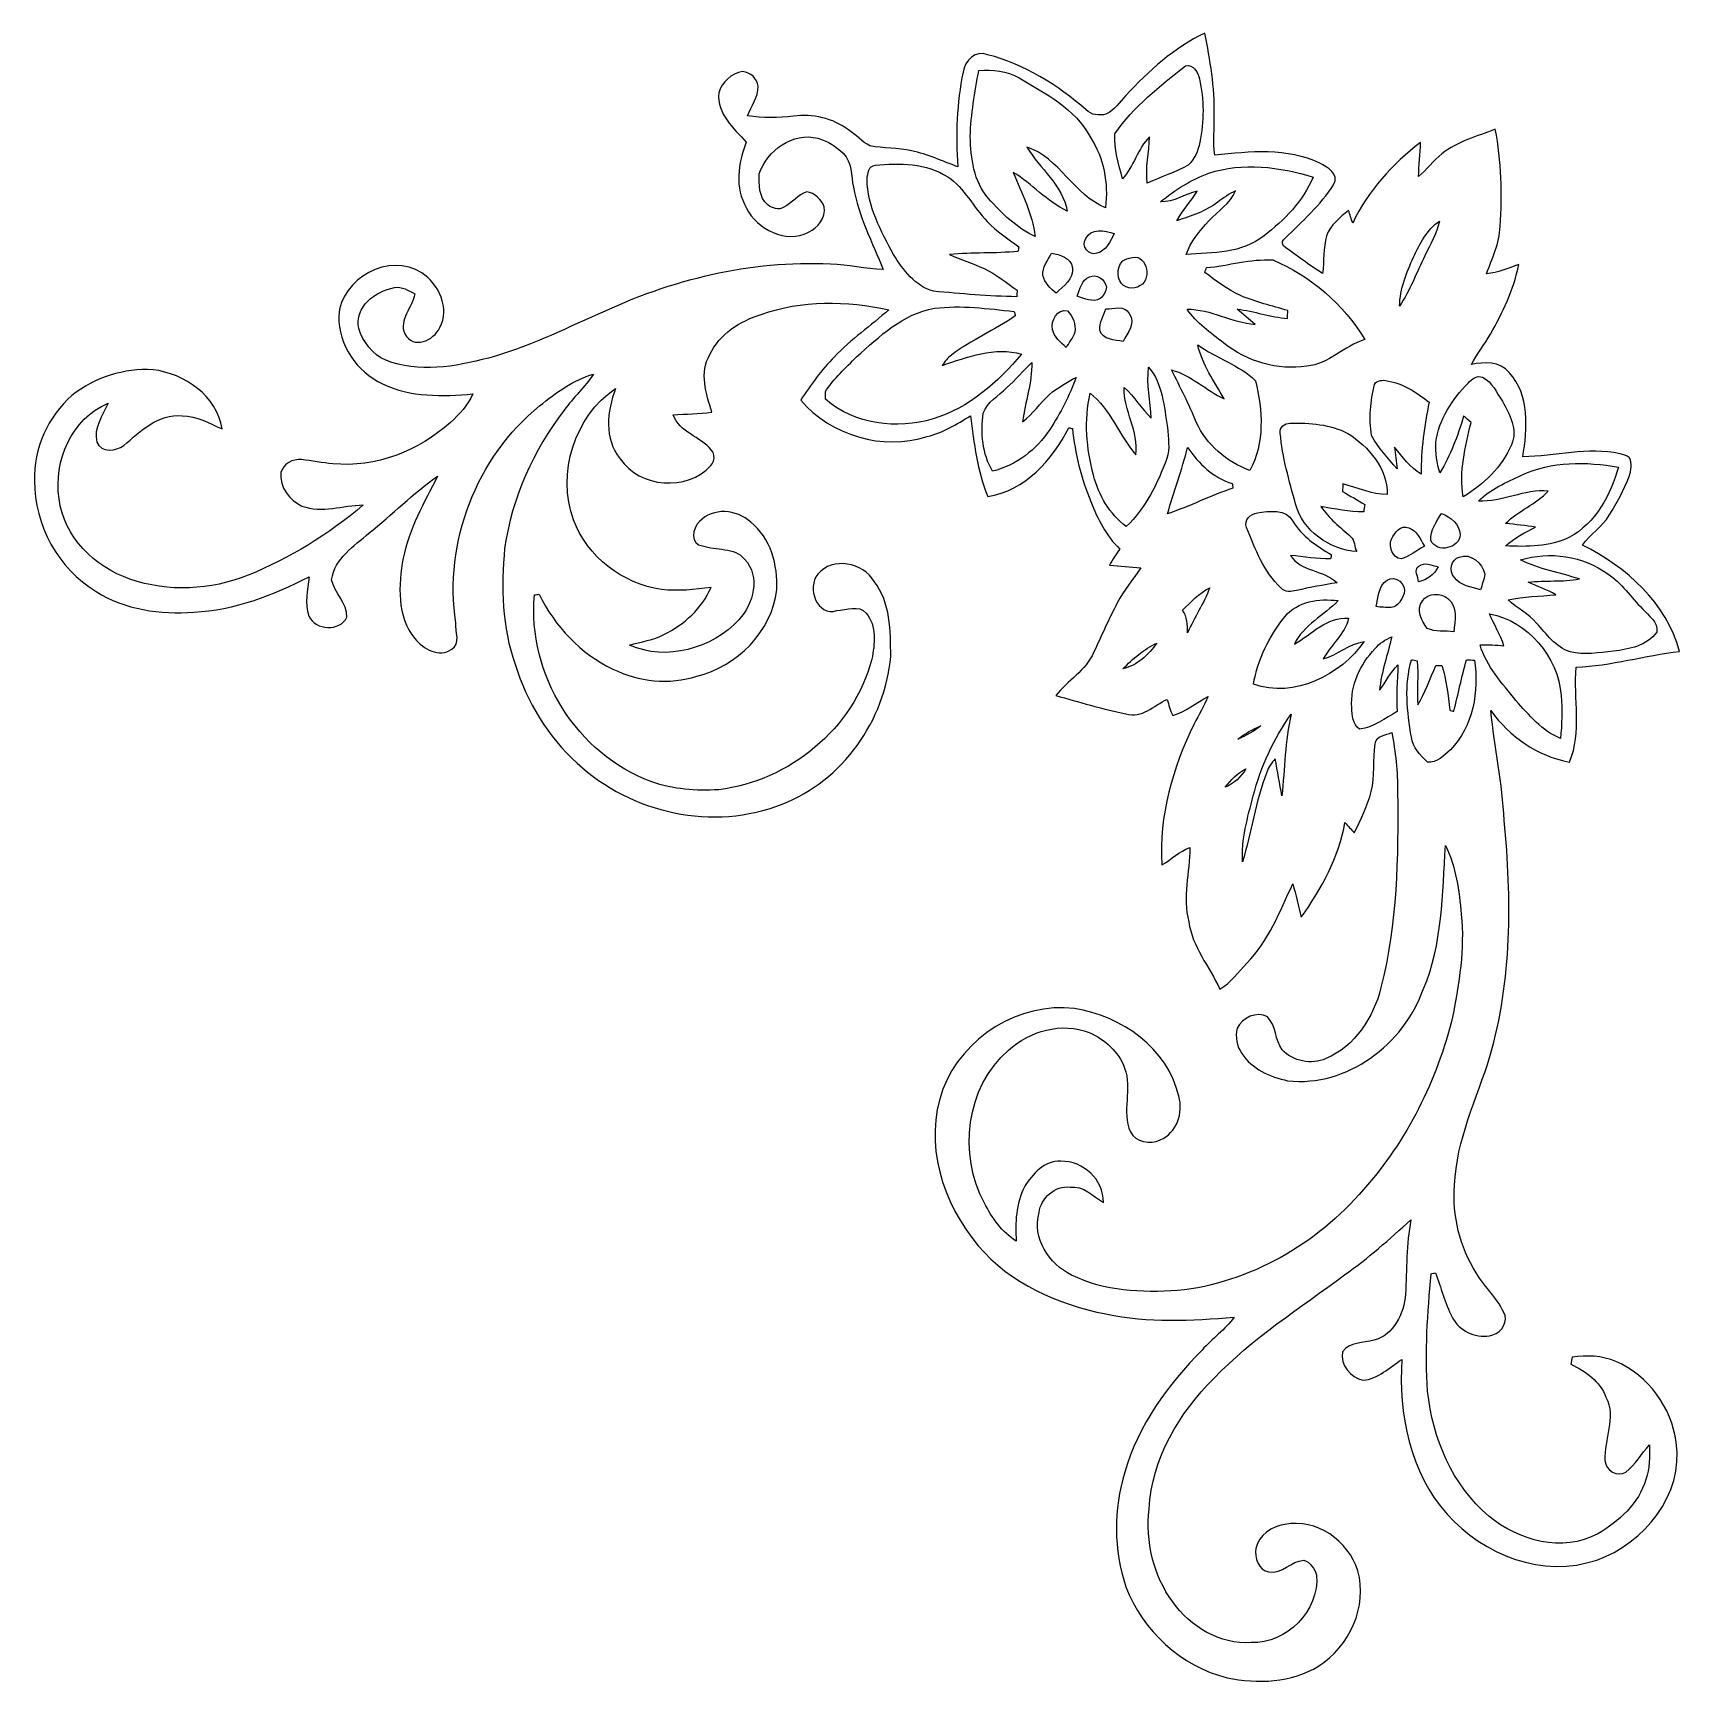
# Model space of a CAD drawing. Header units: centimetres. Extents: x -15.8 to 16.1, y -16.1 to 15.7.
import ezdxf

# ---------------------------------------------------------------- set-up
doc = ezdxf.new("R2010")
doc.units = ezdxf.units.CM
doc.header["$MEASUREMENT"] = 0
doc.layers.add('Layer 1', color=7, linetype='Continuous')

msp = doc.modelspace()

# ---------------------------------------------------------------- linework, layer by layer
at = {"layer": 'Layer 1', "color": 251}
for points, knots in [([(5.29061, 14.50058), (5.72735, 14.98), (6.229, 15.4178), (6.81355, 15.70637), (6.81355, 15.70637), (6.91974, 15.18744), (7.00969, 14.66109), (6.99735, 14.1291), (6.99735, 14.1291), (7.00511, 13.87016), (6.96666, 13.6084), (7.00969, 13.35087), (7.00969, 13.35087), (7.68279, 13.42214), (8.40317, 13.49728), (9.0357, 13.19601), (9.0357, 13.19601), (9.18351, 13.11169), (9.41599, 12.9981), (9.30028, 12.7822), (9.30028, 12.7822), (9.04663, 12.38709), (8.6928, 12.07311), (8.35977, 11.74715), (8.35977, 11.74715), (8.31709, 11.71222), (8.29698, 11.65966), (8.32344, 11.6078), (8.32344, 11.6078), (8.57462, 11.42471), (8.82262, 11.23421), (9.0865, 11.0684), (9.0865, 11.0684), (9.11296, 11.31041), (9.10414, 11.55841), (9.16129, 11.79618), (9.16129, 11.79618), (9.24172, 12.00221), (9.41846, 12.15108), (9.58674, 12.28619), (9.58674, 12.28619), (9.61319, 12.2047), (9.64071, 12.12321), (9.66752, 12.04136), (9.66752, 12.04136), (9.96139, 12.66014), (10.43093, 13.18472), (10.97597, 13.59464), (10.97597, 13.59464), (10.96857, 13.37522), (10.94634, 13.15649), (10.93541, 12.93707), (10.93541, 12.93707), (11.09874, 13.07006), (11.21657, 13.25033), (11.38837, 13.37451), (11.38837, 13.37451), (11.68682, 13.61934), (12.06676, 13.71177), (12.41813, 13.85147), (12.41813, 13.85147), (12.53525, 13.23587), (12.55536, 12.59981), (12.5095, 11.9761), (12.5095, 11.9761), (12.50103, 11.65225), (12.35675, 11.36262), (12.24774, 11.06593), (12.24774, 11.06593), (12.46681, 11.07581), (12.66649, 11.17247), (12.8711, 11.24091), (12.8711, 11.24091), (12.77514, 10.76325), (12.56101, 10.32334), (12.32606, 9.90071), (12.32606, 9.90071), (12.20929, 9.69998), (12.06218, 9.5183), (11.95564, 9.31192), (11.95564, 9.31192), (12.20505, 9.37154), (12.50632, 9.37331), (12.68801, 9.16058), (12.68801, 9.16058), (13.08453, 8.72807), (13.0369, 8.07402), (12.94836, 7.53604), (12.94836, 7.53604), (13.57348, 7.54133), (14.1986, 7.7283), (14.82372, 7.5946), (14.82372, 7.5946), (14.88511, 7.57767), (14.95037, 7.56179), (15.00187, 7.52052), (15.00187, 7.52052), (15.06855, 7.41221), (15.03257, 7.27181), (14.99799, 7.1568), (14.99799, 7.1568), (14.89886, 6.89398), (14.76622, 6.64386), (14.61664, 6.40644), (14.61664, 6.40644), (14.48259, 6.18208), (14.25046, 6.04238), (14.09771, 5.83353), (14.09771, 5.83353), (14.93873, 5.41337), (15.7293, 4.71734), (15.97131, 3.77931), (15.97131, 3.77931), (15.30138, 3.70734), (14.65051, 3.50414), (13.97564, 3.47733), (13.97564, 3.47733), (13.92308, 2.86632), (14.09771, 2.23308), (13.84829, 1.64818), (13.84829, 1.64818), (13.23269, 1.76177), (12.69612, 2.13889), (12.33029, 2.63948), (12.33029, 2.63948), (12.40543, 1.93252), (12.55254, 1.23437), (12.58887, 0.52282), (12.58887, 0.52282), (12.73704, -0.99378), (12.74022, -2.55482), (12.31547, -4.03084), (12.31547, -4.03084), (12.05583, -4.84576), (11.66636, -5.64092), (11.63249, -6.50981), (11.63249, -6.50981), (11.5884, -7.09824), (11.72845, -7.70361), (12.04912, -8.20138), (12.04912, -8.20138), (12.21493, -8.48783), (12.48128, -8.70938), (12.60616, -9.02088), (12.60616, -9.02088), (12.65061, -9.21456), (12.48798, -9.38883), (12.3063, -9.41282), (12.3063, -9.41282), (12.01808, -9.46467), (11.71787, -9.3151), (11.58416, -9.05581), (11.58416, -9.05581), (11.44905, -8.78276), (11.37003, -8.48607), (11.26384, -8.20173), (11.26384, -8.20173), (11.24373, -8.20596), (11.20352, -8.21478), (11.18341, -8.21902), (11.18341, -8.21902), (11.11003, -8.97008), (11.05852, -9.72644), (11.11215, -10.48103), (11.11215, -10.48103), (11.20457, -11.38873), (11.58804, -12.29501), (12.29289, -12.89473), (12.29289, -12.89473), (12.86439, -13.36463), (13.71424, -13.60558), (14.39686, -13.23164), (14.39686, -13.23164), (14.8015, -12.99492), (15.18602, -12.64955), (15.32149, -12.18565), (15.32149, -12.18565), (15.40969, -11.97539), (15.38781, -11.74327), (15.38922, -11.52102), (15.38922, -11.52102), (15.2333, -11.69106), (15.11935, -11.90025), (14.93555, -12.04277), (14.93555, -12.04277), (14.77151, -12.15214), (14.54538, -12.00503), (14.53339, -11.82123), (14.53339, -11.82123), (14.50622, -11.41659), (14.7574, -10.99114), (14.55173, -10.60132), (14.55173, -10.60132), (14.44061, -10.293), (14.15732, -10.10179), (13.87581, -9.9628), (13.87581, -9.9628), (13.88286, -9.91729), (13.88992, -9.87213), (13.89768, -9.82733), (13.89768, -9.82733), (14.18096, -9.78711), (14.47765, -9.79699), (14.74435, -9.90988), (14.74435, -9.90988), (15.36912, -10.18046), (15.8182, -10.79818), (15.9071, -11.47092), (15.9071, -11.47092), (16.05668, -12.47528), (15.28727, -13.41931), (14.37287, -13.73928), (14.37287, -13.73928), (13.34523, -14.09241), (12.18318, -13.64721), (11.48927, -12.8524), (11.48927, -12.8524), (10.76819, -12.05195), (10.54382, -10.91847), (10.61791, -9.87002), (10.61791, -9.87002), (10.37661, -10.01818), (10.15929, -10.25031), (9.86331, -10.27324), (9.86331, -10.27324), (9.62907, -10.21644), (9.42234, -9.9762), (9.47279, -9.72397), (9.47279, -9.72397), (9.60684, -9.52923), (9.87319, -9.56063), (10.07427, -9.50172), (10.07427, -9.50172), (10.46515, -9.40294), (10.65636, -8.98243), (10.68423, -8.61131), (10.68423, -8.61131), (10.71245, -8.13294), (10.70081, -7.6521), (10.79112, -7.18009), (10.79112, -7.18009), (10.37625, -7.54803), (9.96632, -7.92515), (9.50912, -8.24124), (9.50912, -8.24124), (8.65117, -8.88153), (7.73501, -9.45797), (6.99029, -10.23585), (6.99029, -10.23585), (6.3186, -10.90683), (5.78979, -11.7856), (5.73969, -12.75362), (5.73969, -12.75362), (5.67443, -13.37839), (5.81942, -14.03844), (6.19725, -14.5475), (6.19725, -14.5475), (6.53979, -15.02269), (7.106, -15.37476), (7.70855, -15.33066), (7.70855, -15.33066), (8.39858, -15.35359), (9.0237, -14.72106), (8.97149, -14.02856), (8.97149, -14.02856), (8.93692, -13.90756), (8.84943, -13.7862), (8.72737, -13.74457), (8.72737, -13.74457), (8.47937, -13.75128), (8.30933, -14.0208), (8.04827, -13.96682), (8.04827, -13.96682), (7.84895, -13.93472), (7.77452, -13.68954), (7.79851, -13.51597), (7.79851, -13.51597), (7.85601, -13.25668), (8.10613, -13.08806), (8.35872, -13.05489), (8.35872, -13.05489), (8.96691, -12.92542), (9.58921, -13.37134), (9.76489, -13.94566), (9.76489, -13.94566), (9.96315, -14.63746), (9.60332, -15.40475), (9.00994, -15.78292), (9.00994, -15.78292), (8.4896, -16.11171), (7.8299, -16.12935), (7.24323, -16.0087), (7.24323, -16.0087), (6.35917, -15.78892), (5.61657, -15.10136), (5.29378, -14.25434), (5.29378, -14.25434), (5.05636, -13.5442), (5.04931, -12.76138), (5.27367, -12.04701), (5.27367, -12.04701), (5.52803, -11.13684), (6.10588, -10.35438), (6.76134, -9.68975), (6.76134, -9.68975), (6.96313, -9.47314), (7.20196, -9.29217), (7.38434, -9.05827), (7.38434, -9.05827), (6.5592, -9.12178), (5.72135, -9.16728), (4.90573, -8.99478), (4.90573, -8.99478), (3.98709, -8.8078), (3.06141, -8.41163), (2.44687, -7.67786), (2.44687, -7.67786), (1.75472, -6.86682), (1.37971, -5.69313), (1.7653, -4.66019), (1.7653, -4.66019), (2.14489, -3.6576), (3.23074, -2.97462), (4.30142, -3.10621), (4.30142, -3.10621), (5.207, -3.23921), (6.09847, -3.87244), (6.31331, -4.79601), (6.31331, -4.79601), (6.40786, -5.11316), (6.26992, -5.50862), (5.95312, -5.63774), (5.95312, -5.63774), (5.76086, -5.72911), (5.48252, -5.68748), (5.38198, -5.48287), (5.38198, -5.48287), (5.20382, -5.09129), (5.41902, -4.65173), (5.26944, -4.25309), (5.26944, -4.25309), (5.15549, -3.93735), (4.88668, -3.70276), (4.58787, -3.56553), (4.58787, -3.56553), (4.05589, -3.36444), (3.43711, -3.53095), (3.02683, -3.90948), (3.02683, -3.90948), (2.20239, -4.62104), (2.05916, -5.91926), (2.56328, -6.85694), (2.56328, -6.85694), (2.71357, -7.13987), (2.90301, -7.41821), (3.17923, -7.59107), (3.17923, -7.59107), (3.15066, -7.23653), (3.17606, -6.86964), (3.33622, -6.54579), (3.33622, -6.54579), (3.49003, -6.30202), (3.71792, -6.0258), (4.04072, -6.05084), (4.04072, -6.05084), (4.47111, -6.0392), (4.8701, -6.40433), (4.85846, -6.8453), (4.85846, -6.8453), (4.65772, -6.72077), (4.47569, -6.51933), (4.21569, -6.54685), (4.21569, -6.54685), (3.92254, -6.51686), (3.65654, -6.75428), (3.61844, -7.03862), (3.61844, -7.03862), (3.48156, -7.53004), (3.81035, -8.03487), (4.24603, -8.24477), (4.24603, -8.24477), (4.87504, -8.56086), (5.60246, -8.58626), (6.29144, -8.54428), (6.29144, -8.54428), (7.68385, -8.39717), (8.97079, -7.64893), (9.87813, -6.59589), (9.87813, -6.59589), (10.71457, -5.65115), (11.29524, -4.49157), (11.59369, -3.26849), (11.59369, -3.26849), (11.72104, -2.61867), (11.8297, -1.95227), (11.76126, -1.2887), (11.76126, -1.2887), (11.72281, -0.83608), (11.66107, -0.37571), (11.45752, 0.03669), (11.45752, 0.03669), (11.39331, -0.89429), (11.40354, -1.86161), (11.02889, -2.7365), (11.02889, -2.7365), (10.64648, -3.7906), (9.56769, -4.62844), (8.41304, -4.49651), (8.41304, -4.49651), (8.07649, -4.42172), (7.7216, -4.27249), (7.52863, -3.97016), (7.52863, -3.97016), (7.43021, -3.83399), (7.39951, -3.64808), (7.43867, -3.48615), (7.43867, -3.48615), (7.52863, -3.27766), (7.82073, -3.15101), (8.02464, -3.2639), (8.02464, -3.2639), (8.19079, -3.4357), (8.16751, -3.71016), (8.3058, -3.90031), (8.3058, -3.90031), (8.51394, -4.12503), (8.87024, -4.19453), (9.14964, -4.07), (9.14964, -4.07), (9.70986, -3.83469), (10.06969, -3.27484), (10.21292, -2.70157), (10.21292, -2.70157), (10.52477, -1.46967), (10.55123, -0.18733), (10.53183, 1.07597), (10.53183, 1.07597), (10.53853, 1.46015), (10.49091, 1.84221), (10.42494, 2.22003), (10.42494, 2.22003), (10.30993, 2.16606), (10.10814, 2.16182), (10.09897, 2.00025), (10.09897, 2.00025), (10.06052, 1.69474), (10.09368, 1.38183), (10.02665, 1.07879), (10.02665, 1.07879), (9.95257, 0.80045), (9.82521, 0.54081), (9.69751, 0.28363), (9.69751, 0.28363), (9.63507, 0.34854), (9.57651, 0.41628), (9.51759, 0.48401), (9.51759, 0.48401), (9.40682, -0.18697), (9.06427, -0.79551), (8.67622, -1.34338), (8.67622, -1.34338), (8.62083, -1.12889), (8.57356, -0.91299), (8.51076, -0.70062), (8.51076, -0.70062), (8.26523, -1.23613), (8.04192, -1.7967), (7.62847, -2.23097), (7.62847, -2.23097), (7.45878, -2.39995), (7.31837, -2.61197), (7.10565, -2.72838), (7.10565, -2.72838), (6.9021, -2.29694), (6.57542, -1.91629), (6.50487, -1.42981), (6.50487, -1.42981), (6.38634, -0.95638), (6.52074, -0.47837), (6.52674, -0.00247), (6.52674, -0.00247), (6.32178, -0.06879), (6.17396, -0.23248), (5.98699, -0.33196), (5.98699, -0.33196), (5.9242, 0.61348), (6.19795, 1.5427), (6.60894, 2.38372), (6.60894, 2.38372), (6.69784, 2.56117), (6.80367, 2.72979), (6.87811, 2.91394), (6.87811, 2.91394), (6.65057, 2.79294), (6.44701, 2.61761), (6.19584, 2.54882), (6.19584, 2.54882), (6.14468, 2.64513), (6.12281, 2.75308), (6.08894, 2.85538), (6.08894, 2.85538), (5.82754, 2.73967), (5.6074, 2.48285), (5.29061, 2.57986), (5.29061, 2.57986), (4.83341, 2.667), (4.38891, 2.81093), (3.94018, 2.93123), (3.94018, 2.93123), (4.17195, 3.21628), (4.51803, 3.41313), (4.67042, 3.7592), (4.67042, 3.7592), (4.82106, 4.07917), (4.96358, 4.40302), (5.12692, 4.71664), (5.12692, 4.71664), (5.25074, 4.96076), (5.43137, 5.16749), (5.58024, 5.39538), (5.58024, 5.39538), (5.37916, 5.41055), (5.17807, 5.42643), (4.97805, 5.44336), (4.97805, 5.44336), (5.03237, 5.55519), (5.10752, 5.65432), (5.17701, 5.75663), (5.17701, 5.75663), (4.91172, 6.00463), (4.74698, 6.3373), (4.61751, 6.67103), (4.61751, 6.67103), (4.42771, 7.11906), (4.31412, 7.59636), (4.2605, 8.07896), (4.2605, 8.07896), (4.24392, 8.08284), (4.21076, 8.09061), (4.19417, 8.09413), (4.19417, 8.09413), (3.87033, 7.47677), (3.35421, 6.87952), (2.62749, 6.76839), (2.62749, 6.76839), (2.4257, 7.26228), (2.36679, 7.79921), (2.29553, 8.32344), (2.29553, 8.32344), (2.02953, 8.16751), (1.76706, 7.9943), (1.46156, 7.92621), (1.46156, 7.92621), (0.60607, 7.64681), (-0.39688, 7.94597), (-0.97861, 8.62789), (-0.97861, 8.62789), (-0.78211, 8.92175), (-0.5775, 9.21314), (-0.32597, 9.46326), (-0.32597, 9.46326), (-0.01199, 9.80334), (0.37747, 10.05946), (0.71826, 10.37061), (0.71826, 10.37061), (-0.09208, 10.5477), (-0.95568, 10.55899), (-1.74413, 10.27853), (-1.74413, 10.27853), (-2.15089, 10.14871), (-2.546, 9.90812), (-2.72979, 9.50489), (-2.72979, 9.50489), (-2.94005, 9.15811), (-2.79823, 8.74924), (-2.69346, 8.39364), (-2.69346, 8.39364), (-2.94146, 8.36295), (-3.19123, 8.35977), (-3.43994, 8.34425), (-3.43994, 8.34425), (-3.31788, 8.00664), (-2.91641, 7.92445), (-2.70228, 7.66868), (-2.70228, 7.66868), (-2.6289, 7.57978), (-2.63525, 7.45243), (-2.70969, 7.36635), (-2.70969, 7.36635), (-3.16936, 6.8647), (-4.08023, 6.93455), (-4.46158, 7.49688), (-4.46158, 7.49688), (-4.77308, 7.88), (-4.71699, 8.41728), (-4.54836, 8.84978), (-4.54836, 8.84978), (-5.34317, 8.31779), (-5.68572, 7.2136), (-5.35869, 6.31931), (-5.35869, 6.31931), (-5.10046, 5.60211), (-4.40902, 5.08635), (-3.6636, 4.97593), (-3.6636, 4.97593), (-3.34433, 4.93748), (-3.02331, 4.97381), (-2.70651, 5.01615), (-2.70651, 5.01615), (-2.87973, 4.61116), (-3.2258, 4.30071), (-3.61597, 4.1088), (-3.61597, 4.1088), (-3.82164, 3.99697), (-4.05836, 3.97263), (-4.27814, 3.90172), (-4.27814, 3.90172), (-3.57258, 3.58458), (-2.68746, 3.83963), (-2.16888, 4.39173), (-2.16888, 4.39173), (-1.89089, 4.70006), (-1.74731, 5.22393), (-2.06058, 5.55907), (-2.06058, 5.55907), (-2.25319, 5.79826), (-2.61303, 5.72311), (-2.87267, 5.81766), (-2.87267, 5.81766), (-3.11503, 5.83106), (-3.07128, 6.16197), (-2.93264, 6.28403), (-2.93264, 6.28403), (-2.67441, 6.5659), (-2.21156, 6.52074), (-1.94345, 6.27697), (-1.94345, 6.27697), (-1.55787, 5.96865), (-1.41499, 5.44442), (-1.44004, 4.96782), (-1.44004, 4.96782), (-1.53, 4.16207), (-2.21227, 3.49532), (-2.98168, 3.30376), (-2.98168, 3.30376), (-3.51296, 3.1302), (-4.10069, 3.19934), (-4.59916, 3.44135), (-4.59916, 3.44135), (-5.22393, 3.73874), (-5.72276, 4.26367), (-6.02368, 4.88491), (-6.02368, 4.88491), (-6.04591, 4.88103), (-6.09, 4.87362), (-6.11223, 4.86974), (-6.11223, 4.86974), (-6.26004, 3.34645), (-5.2899, 1.7907), (-3.85163, 1.26647), (-3.85163, 1.26647), (-3.43711, 1.11972), (-2.99473, 1.09008), (-2.5587, 1.11442), (-2.5587, 1.11442), (-1.1998, 1.28023), (0.04374, 2.2927), (0.39264, 3.63008), (0.39264, 3.63008), (0.44909, 3.92112), (0.49424, 4.27531), (0.28293, 4.51767), (0.28293, 4.51767), (0.13406, 4.69159), (-0.09102, 4.57447), (-0.28116, 4.56777), (-0.28116, 4.56777), (-0.66287, 4.44817), (-0.86783, 5.01474), (-0.64735, 5.26838), (-0.64735, 5.26838), (-0.375, 5.61693), (0.23036, 5.4931), (0.43921, 5.13186), (0.43921, 5.13186), (0.75459, 4.72122), (0.756, 4.17795), (0.75741, 3.68582), (0.75741, 3.68582), (0.65158, 2.45251), (-0.16828, 1.28799), (-1.33315, 0.8382), (-1.33315, 0.8382), (-2.65642, 0.30798), (-4.25556, 0.65864), (-5.28779, 1.62631), (-5.28779, 1.62631), (-5.85505, 2.13466), (-6.26181, 2.80917), (-6.48547, 3.53483), (-6.48547, 3.53483), (-6.74299, 4.2478), (-6.75569, 5.0232), (-6.68867, 5.77003), (-6.68867, 5.77003), (-6.54897, 6.73982), (-6.13375, 7.65916), (-5.54249, 8.43633), (-5.54249, 8.43633), (-5.36046, 8.67339), (-5.14279, 8.88224), (-4.97487, 9.12989), (-4.97487, 9.12989), (-5.36681, 9.01559), (-5.69913, 8.76935), (-6.0131, 8.51782), (-6.0131, 8.51782), (-7.23124, 7.53181), (-7.86765, 5.88151), (-7.62953, 4.33246), (-7.62953, 4.33246), (-7.64787, 4.17583), (-7.5251, 3.92254), (-7.70784, 3.82693), (-7.70784, 3.82693), (-7.95161, 3.64843), (-8.25641, 3.83434), (-8.42328, 4.02943), (-8.42328, 4.02943), (-8.77288, 4.46158), (-8.73689, 5.06271), (-8.64588, 5.57883), (-8.64588, 5.57883), (-8.53123, 6.1468), (-8.23807, 6.65057), (-7.98336, 7.16209), (-7.98336, 7.16209), (-8.45185, 6.83013), (-8.85754, 6.41844), (-9.30663, 6.06143), (-9.30663, 6.06143), (-9.59026, 5.81272), (-9.96844, 5.57318), (-10.02559, 5.16502), (-10.02559, 5.16502), (-9.97691, 4.90679), (-9.72044, 4.71664), (-9.73173, 4.44183), (-9.73173, 4.44183), (-9.86473, 4.16278), (-10.33568, 4.18324), (-10.46198, 4.46158), (-10.46198, 4.46158), (-10.55546, 4.70888), (-10.4842, 4.96676), (-10.46163, 5.21864), (-10.46163, 5.21864), (-11.15448, 4.86728), (-11.89778, 4.57341), (-12.68307, 4.54131), (-12.68307, 4.54131), (-13.32971, 4.48698), (-14.01198, 4.58823), (-14.56866, 4.93712), (-14.56866, 4.93712), (-15.29891, 5.38092), (-15.76105, 6.22053), (-15.75364, 7.07319), (-15.75364, 7.07319), (-15.78434, 7.69408), (-15.49153, 8.30721), (-15.03257, 8.71714), (-15.03257, 8.71714), (-14.59653, 9.06674), (-14.02644, 9.24595), (-13.46906, 9.21456), (-13.46906, 9.21456), (-12.86404, 9.13589), (-12.2368, 8.71326), (-12.13838, 8.07473), (-12.13838, 8.07473), (-12.38814, 8.1788), (-12.62733, 8.32838), (-12.9092, 8.32273), (-12.9092, 8.32273), (-13.36851, 8.37636), (-13.71212, 8.02252), (-14.03456, 7.75441), (-14.03456, 7.75441), (-14.18131, 7.63729), (-14.47236, 7.60977), (-14.55067, 7.81685), (-14.55067, 7.81685), (-14.6304, 8.08849), (-14.43284, 8.33155), (-14.33795, 8.56791), (-14.33795, 8.56791), (-15.03645, 8.27405), (-15.39169, 7.45384), (-15.28233, 6.72571), (-15.28233, 6.72571), (-15.19061, 5.98417), (-14.59477, 5.41161), (-13.91426, 5.1749), (-13.91426, 5.1749), (-13.17907, 4.92125), (-12.35534, 4.96111), (-11.63602, 5.25004), (-11.63602, 5.25004), (-10.82922, 5.57812), (-10.07816, 6.04132), (-9.41599, 6.60647), (-9.41599, 6.60647), (-9.80969, 6.59836), (-10.21186, 6.44384), (-10.59709, 6.58495), (-10.59709, 6.58495), (-10.84227, 6.69219), (-11.02995, 6.95325), (-11.00208, 7.22877), (-11.00208, 7.22877), (-10.96821, 7.40304), (-10.77172, 7.49547), (-10.60768, 7.48171), (-10.60768, 7.48171), (-10.40448, 7.45949), (-10.2048, 7.41151), (-9.99984, 7.40163), (-9.99984, 7.40163), (-9.1754, 7.31591), (-8.34566, 7.64963), (-7.73536, 8.19432), (-7.73536, 8.19432), (-7.56003, 8.35096), (-7.40375, 8.53369), (-7.30074, 8.74642), (-7.30074, 8.74642), (-7.88458, 8.69985), (-8.5023, 8.6741), (-9.04205, 8.94397), (-9.04205, 8.94397), (-9.5444, 9.16869), (-9.89401, 9.6961), (-9.88907, 10.24855), (-9.88907, 10.24855), (-9.84779, 10.97492), (-8.90623, 11.48927), (-8.28781, 11.08322), (-8.28781, 11.08322), (-7.96043, 10.86838), (-7.73359, 10.39601), (-7.94103, 10.02524), (-7.94103, 10.02524), (-8.05251, 9.77477), (-8.45185, 9.59908), (-8.61413, 9.90635), (-8.61413, 9.90635), (-8.73795, 10.17305), (-8.46314, 10.41471), (-8.42222, 10.67506), (-8.42222, 10.67506), (-8.54216, 10.73961), (-8.67093, 10.82887), (-8.81451, 10.79606), (-8.81451, 10.79606), (-9.18351, 10.73009), (-9.58638, 10.42952), (-9.50066, 10.00619), (-9.50066, 10.00619), (-9.42128, 9.74725), (-9.23219, 9.50948), (-8.98278, 9.39588), (-8.98278, 9.39588), (-8.34884, 9.14788), (-7.64046, 9.26712), (-7.00299, 9.43963), (-7.00299, 9.43963), (-6.26357, 9.63154), (-5.58165, 9.98185), (-4.8835, 10.28277), (-4.8835, 10.28277), (-3.4925, 10.94493), (-1.95016, 11.32417), (-0.40464, 11.24797), (-0.40464, 11.24797), (-0.06279, 11.23456), (0.27305, 11.16259), (0.61419, 11.1439), (0.61419, 11.1439), (0.40181, 11.6653), (0.14005, 12.17295), (0.03951, 12.73281), (0.03951, 12.73281), (-0.01376, 12.95118), (0.0194, 13.21894), (-0.15875, 13.38756), (-0.15875, 13.38756), (-0.29916, 13.51456), (-0.46108, 13.63204), (-0.64805, 13.67614), (-0.64805, 13.67614), (-1.12854, 13.80455), (-1.62666, 13.43907), (-1.77729, 12.99316), (-1.77729, 12.99316), (-1.78788, 12.79031), (-1.78541, 12.5349), (-1.61396, 12.39167), (-1.61396, 12.39167), (-1.52823, 12.33029), (-1.40123, 12.28372), (-1.30351, 12.34546), (-1.30351, 12.34546), (-1.14653, 12.42801), (-1.03117, 12.58676), (-0.86289, 12.64356), (-0.86289, 12.64356), (-0.71085, 12.62168), (-0.57397, 12.49786), (-0.5267, 12.35181), (-0.5267, 12.35181), (-0.48295, 12.14579), (-0.64982, 11.94929), (-0.8255, 11.86639), (-0.8255, 11.86639), (-1.26647, 11.63708), (-1.81575, 11.91613), (-2.02565, 12.3317), (-2.02565, 12.3317), (-2.25284, 12.71587), (-2.18969, 13.20271), (-2.02918, 13.6017), (-2.02918, 13.6017), (-2.27259, 13.87087), (-2.59821, 14.1478), (-2.55764, 14.55138), (-2.55764, 14.55138), (-2.49767, 14.75811), (-2.31493, 14.93308), (-2.09797, 14.96236), (-2.09797, 14.96236), (-1.95474, 14.94896), (-1.80834, 14.82937), (-1.79952, 14.67979), (-1.79952, 14.67979), (-1.79634, 14.46883), (-1.93428, 14.3002), (-2.00201, 14.11005), (-2.00201, 14.11005), (-1.70815, 14.06666), (-1.41076, 14.06772), (-1.11584, 14.10406), (-1.11584, 14.10406), (-0.74718, 14.15203), (-0.35736, 14.06384), (-0.05856, 13.83947), (-0.05856, 13.83947), (0.08925, 13.7481), (0.20214, 13.60805), (0.35631, 13.52797), (0.35631, 13.52797), (0.62265, 13.48811), (0.89429, 13.48775), (1.15923, 13.43589), (1.15923, 13.43589), (1.4672, 13.36746), (1.75542, 13.23552), (2.05034, 13.12757), (2.05034, 13.12757), (2.0133, 13.73717), (2.02565, 14.35488), (2.15477, 14.9539), (2.15477, 14.9539), (2.18334, 15.16909), (2.39748, 15.38781), (2.62643, 15.28833), (2.62643, 15.28833), (3.33657, 15.1063), (3.97651, 14.70413), (4.52508, 14.22541), (4.52508, 14.22541), (4.62139, 14.12346), (4.77943, 14.10617), (4.9089, 14.14251), (4.9089, 14.14251), (5.07365, 14.21447), (5.17102, 14.37464), (5.29061, 14.50058), (5.29061, 14.50058), (5.29061, 14.50058), (5.29061, 14.50058), (5.29061, 14.50058)], [0, 0, 0, 0, 0.00401606, 0.00401606, 0.00401606, 0.00401606, 0.00803213, 0.00803213, 0.00803213, 0.00803213, 0.01204819, 0.01204819, 0.01204819, 0.01204819, 0.01606426, 0.01606426, 0.01606426, 0.01606426, 0.02008032, 0.02008032, 0.02008032, 0.02008032, 0.02409639, 0.02409639, 0.02409639, 0.02409639, 0.02811245, 0.02811245, 0.02811245, 0.02811245, 0.03212851, 0.03212851, 0.03212851, 0.03212851, 0.03614458, 0.03614458, 0.03614458, 0.03614458, 0.04016064, 0.04016064, 0.04016064, 0.04016064, 0.04417671, 0.04417671, 0.04417671, 0.04417671, 0.04819277, 0.04819277, 0.04819277, 0.04819277, 0.05220884, 0.05220884, 0.05220884, 0.05220884, 0.0562249, 0.0562249, 0.0562249, 0.0562249, 0.06024096, 0.06024096, 0.06024096, 0.06024096, 0.06425703, 0.06425703, 0.06425703, 0.06425703, 0.06827309, 0.06827309, 0.06827309, 0.06827309, 0.07228916, 0.07228916, 0.07228916, 0.07228916, 0.07630522, 0.07630522, 0.07630522, 0.07630522, 0.08032129, 0.08032129, 0.08032129, 0.08032129, 0.08433735, 0.08433735, 0.08433735, 0.08433735, 0.08835341, 0.08835341, 0.08835341, 0.08835341, 0.09236948, 0.09236948, 0.09236948, 0.09236948, 0.09638554, 0.09638554, 0.09638554, 0.09638554, 0.10040161, 0.10040161, 0.10040161, 0.10040161, 0.10441767, 0.10441767, 0.10441767, 0.10441767, 0.10843373, 0.10843373, 0.10843373, 0.10843373, 0.1124498, 0.1124498, 0.1124498, 0.1124498, 0.11646586, 0.11646586, 0.11646586, 0.11646586, 0.12048193, 0.12048193, 0.12048193, 0.12048193, 0.12449799, 0.12449799, 0.12449799, 0.12449799, 0.12851406, 0.12851406, 0.12851406, 0.12851406, 0.13253012, 0.13253012, 0.13253012, 0.13253012, 0.13654618, 0.13654618, 0.13654618, 0.13654618, 0.14056225, 0.14056225, 0.14056225, 0.14056225, 0.14457831, 0.14457831, 0.14457831, 0.14457831, 0.14859438, 0.14859438, 0.14859438, 0.14859438, 0.15261044, 0.15261044, 0.15261044, 0.15261044, 0.15662651, 0.15662651, 0.15662651, 0.15662651, 0.16064257, 0.16064257, 0.16064257, 0.16064257, 0.16465863, 0.16465863, 0.16465863, 0.16465863, 0.1686747, 0.1686747, 0.1686747, 0.1686747, 0.17269076, 0.17269076, 0.17269076, 0.17269076, 0.17670683, 0.17670683, 0.17670683, 0.17670683, 0.18072289, 0.18072289, 0.18072289, 0.18072289, 0.18473896, 0.18473896, 0.18473896, 0.18473896, 0.18875502, 0.18875502, 0.18875502, 0.18875502, 0.19277108, 0.19277108, 0.19277108, 0.19277108, 0.19678715, 0.19678715, 0.19678715, 0.19678715, 0.20080321, 0.20080321, 0.20080321, 0.20080321, 0.20481928, 0.20481928, 0.20481928, 0.20481928, 0.20883534, 0.20883534, 0.20883534, 0.20883534, 0.21285141, 0.21285141, 0.21285141, 0.21285141, 0.21686747, 0.21686747, 0.21686747, 0.21686747, 0.22088353, 0.22088353, 0.22088353, 0.22088353, 0.2248996, 0.2248996, 0.2248996, 0.2248996, 0.22891566, 0.22891566, 0.22891566, 0.22891566, 0.23293173, 0.23293173, 0.23293173, 0.23293173, 0.23694779, 0.23694779, 0.23694779, 0.23694779, 0.24096386, 0.24096386, 0.24096386, 0.24096386, 0.24497992, 0.24497992, 0.24497992, 0.24497992, 0.24899598, 0.24899598, 0.24899598, 0.24899598, 0.25301205, 0.25301205, 0.25301205, 0.25301205, 0.25702811, 0.25702811, 0.25702811, 0.25702811, 0.26104418, 0.26104418, 0.26104418, 0.26104418, 0.26506024, 0.26506024, 0.26506024, 0.26506024, 0.26907631, 0.26907631, 0.26907631, 0.26907631, 0.27309237, 0.27309237, 0.27309237, 0.27309237, 0.27710843, 0.27710843, 0.27710843, 0.27710843, 0.2811245, 0.2811245, 0.2811245, 0.2811245, 0.28514056, 0.28514056, 0.28514056, 0.28514056, 0.28915663, 0.28915663, 0.28915663, 0.28915663, 0.29317269, 0.29317269, 0.29317269, 0.29317269, 0.29718876, 0.29718876, 0.29718876, 0.29718876, 0.30120482, 0.30120482, 0.30120482, 0.30120482, 0.30522088, 0.30522088, 0.30522088, 0.30522088, 0.30923695, 0.30923695, 0.30923695, 0.30923695, 0.31325301, 0.31325301, 0.31325301, 0.31325301, 0.31726908, 0.31726908, 0.31726908, 0.31726908, 0.32128514, 0.32128514, 0.32128514, 0.32128514, 0.3253012, 0.3253012, 0.3253012, 0.3253012, 0.32931727, 0.32931727, 0.32931727, 0.32931727, 0.33333333, 0.33333333, 0.33333333, 0.33333333, 0.3373494, 0.3373494, 0.3373494, 0.3373494, 0.34136546, 0.34136546, 0.34136546, 0.34136546, 0.34538153, 0.34538153, 0.34538153, 0.34538153, 0.34939759, 0.34939759, 0.34939759, 0.34939759, 0.35341365, 0.35341365, 0.35341365, 0.35341365, 0.35742972, 0.35742972, 0.35742972, 0.35742972, 0.36144578, 0.36144578, 0.36144578, 0.36144578, 0.36546185, 0.36546185, 0.36546185, 0.36546185, 0.36947791, 0.36947791, 0.36947791, 0.36947791, 0.37349398, 0.37349398, 0.37349398, 0.37349398, 0.37751004, 0.37751004, 0.37751004, 0.37751004, 0.3815261, 0.3815261, 0.3815261, 0.3815261, 0.38554217, 0.38554217, 0.38554217, 0.38554217, 0.38955823, 0.38955823, 0.38955823, 0.38955823, 0.3935743, 0.3935743, 0.3935743, 0.3935743, 0.39759036, 0.39759036, 0.39759036, 0.39759036, 0.40160643, 0.40160643, 0.40160643, 0.40160643, 0.40562249, 0.40562249, 0.40562249, 0.40562249, 0.40963855, 0.40963855, 0.40963855, 0.40963855, 0.41365462, 0.41365462, 0.41365462, 0.41365462, 0.41767068, 0.41767068, 0.41767068, 0.41767068, 0.42168675, 0.42168675, 0.42168675, 0.42168675, 0.42570281, 0.42570281, 0.42570281, 0.42570281, 0.42971888, 0.42971888, 0.42971888, 0.42971888, 0.43373494, 0.43373494, 0.43373494, 0.43373494, 0.437751, 0.437751, 0.437751, 0.437751, 0.44176707, 0.44176707, 0.44176707, 0.44176707, 0.44578313, 0.44578313, 0.44578313, 0.44578313, 0.4497992, 0.4497992, 0.4497992, 0.4497992, 0.45381526, 0.45381526, 0.45381526, 0.45381526, 0.45783133, 0.45783133, 0.45783133, 0.45783133, 0.46184739, 0.46184739, 0.46184739, 0.46184739, 0.46586345, 0.46586345, 0.46586345, 0.46586345, 0.46987952, 0.46987952, 0.46987952, 0.46987952, 0.47389558, 0.47389558, 0.47389558, 0.47389558, 0.47791165, 0.47791165, 0.47791165, 0.47791165, 0.48192771, 0.48192771, 0.48192771, 0.48192771, 0.48594378, 0.48594378, 0.48594378, 0.48594378, 0.48995984, 0.48995984, 0.48995984, 0.48995984, 0.4939759, 0.4939759, 0.4939759, 0.4939759, 0.49799197, 0.49799197, 0.49799197, 0.49799197, 0.50200803, 0.50200803, 0.50200803, 0.50200803, 0.5060241, 0.5060241, 0.5060241, 0.5060241, 0.51004016, 0.51004016, 0.51004016, 0.51004016, 0.51405622, 0.51405622, 0.51405622, 0.51405622, 0.51807229, 0.51807229, 0.51807229, 0.51807229, 0.52208835, 0.52208835, 0.52208835, 0.52208835, 0.52610442, 0.52610442, 0.52610442, 0.52610442, 0.53012048, 0.53012048, 0.53012048, 0.53012048, 0.53413655, 0.53413655, 0.53413655, 0.53413655, 0.53815261, 0.53815261, 0.53815261, 0.53815261, 0.54216867, 0.54216867, 0.54216867, 0.54216867, 0.54618474, 0.54618474, 0.54618474, 0.54618474, 0.5502008, 0.5502008, 0.5502008, 0.5502008, 0.55421687, 0.55421687, 0.55421687, 0.55421687, 0.55823293, 0.55823293, 0.55823293, 0.55823293, 0.562249, 0.562249, 0.562249, 0.562249, 0.56626506, 0.56626506, 0.56626506, 0.56626506, 0.57028112, 0.57028112, 0.57028112, 0.57028112, 0.57429719, 0.57429719, 0.57429719, 0.57429719, 0.57831325, 0.57831325, 0.57831325, 0.57831325, 0.58232932, 0.58232932, 0.58232932, 0.58232932, 0.58634538, 0.58634538, 0.58634538, 0.58634538, 0.59036145, 0.59036145, 0.59036145, 0.59036145, 0.59437751, 0.59437751, 0.59437751, 0.59437751, 0.59839357, 0.59839357, 0.59839357, 0.59839357, 0.60240964, 0.60240964, 0.60240964, 0.60240964, 0.6064257, 0.6064257, 0.6064257, 0.6064257, 0.61044177, 0.61044177, 0.61044177, 0.61044177, 0.61445783, 0.61445783, 0.61445783, 0.61445783, 0.6184739, 0.6184739, 0.6184739, 0.6184739, 0.62248996, 0.62248996, 0.62248996, 0.62248996, 0.62650602, 0.62650602, 0.62650602, 0.62650602, 0.63052209, 0.63052209, 0.63052209, 0.63052209, 0.63453815, 0.63453815, 0.63453815, 0.63453815, 0.63855422, 0.63855422, 0.63855422, 0.63855422, 0.64257028, 0.64257028, 0.64257028, 0.64257028, 0.64658635, 0.64658635, 0.64658635, 0.64658635, 0.65060241, 0.65060241, 0.65060241, 0.65060241, 0.65461847, 0.65461847, 0.65461847, 0.65461847, 0.65863454, 0.65863454, 0.65863454, 0.65863454, 0.6626506, 0.6626506, 0.6626506, 0.6626506, 0.66666667, 0.66666667, 0.66666667, 0.66666667, 0.67068273, 0.67068273, 0.67068273, 0.67068273, 0.6746988, 0.6746988, 0.6746988, 0.6746988, 0.67871486, 0.67871486, 0.67871486, 0.67871486, 0.68273092, 0.68273092, 0.68273092, 0.68273092, 0.68674699, 0.68674699, 0.68674699, 0.68674699, 0.69076305, 0.69076305, 0.69076305, 0.69076305, 0.69477912, 0.69477912, 0.69477912, 0.69477912, 0.69879518, 0.69879518, 0.69879518, 0.69879518, 0.70281124, 0.70281124, 0.70281124, 0.70281124, 0.70682731, 0.70682731, 0.70682731, 0.70682731, 0.71084337, 0.71084337, 0.71084337, 0.71084337, 0.71485944, 0.71485944, 0.71485944, 0.71485944, 0.7188755, 0.7188755, 0.7188755, 0.7188755, 0.72289157, 0.72289157, 0.72289157, 0.72289157, 0.72690763, 0.72690763, 0.72690763, 0.72690763, 0.73092369, 0.73092369, 0.73092369, 0.73092369, 0.73493976, 0.73493976, 0.73493976, 0.73493976, 0.73895582, 0.73895582, 0.73895582, 0.73895582, 0.74297189, 0.74297189, 0.74297189, 0.74297189, 0.74698795, 0.74698795, 0.74698795, 0.74698795, 0.75100402, 0.75100402, 0.75100402, 0.75100402, 0.75502008, 0.75502008, 0.75502008, 0.75502008, 0.75903614, 0.75903614, 0.75903614, 0.75903614, 0.76305221, 0.76305221, 0.76305221, 0.76305221, 0.76706827, 0.76706827, 0.76706827, 0.76706827, 0.77108434, 0.77108434, 0.77108434, 0.77108434, 0.7751004, 0.7751004, 0.7751004, 0.7751004, 0.77911647, 0.77911647, 0.77911647, 0.77911647, 0.78313253, 0.78313253, 0.78313253, 0.78313253, 0.78714859, 0.78714859, 0.78714859, 0.78714859, 0.79116466, 0.79116466, 0.79116466, 0.79116466, 0.79518072, 0.79518072, 0.79518072, 0.79518072, 0.79919679, 0.79919679, 0.79919679, 0.79919679, 0.80321285, 0.80321285, 0.80321285, 0.80321285, 0.80722892, 0.80722892, 0.80722892, 0.80722892, 0.81124498, 0.81124498, 0.81124498, 0.81124498, 0.81526104, 0.81526104, 0.81526104, 0.81526104, 0.81927711, 0.81927711, 0.81927711, 0.81927711, 0.82329317, 0.82329317, 0.82329317, 0.82329317, 0.82730924, 0.82730924, 0.82730924, 0.82730924, 0.8313253, 0.8313253, 0.8313253, 0.8313253, 0.83534137, 0.83534137, 0.83534137, 0.83534137, 0.83935743, 0.83935743, 0.83935743, 0.83935743, 0.84337349, 0.84337349, 0.84337349, 0.84337349, 0.84738956, 0.84738956, 0.84738956, 0.84738956, 0.85140562, 0.85140562, 0.85140562, 0.85140562, 0.85542169, 0.85542169, 0.85542169, 0.85542169, 0.85943775, 0.85943775, 0.85943775, 0.85943775, 0.86345382, 0.86345382, 0.86345382, 0.86345382, 0.86746988, 0.86746988, 0.86746988, 0.86746988, 0.87148594, 0.87148594, 0.87148594, 0.87148594, 0.87550201, 0.87550201, 0.87550201, 0.87550201, 0.87951807, 0.87951807, 0.87951807, 0.87951807, 0.88353414, 0.88353414, 0.88353414, 0.88353414, 0.8875502, 0.8875502, 0.8875502, 0.8875502, 0.89156627, 0.89156627, 0.89156627, 0.89156627, 0.89558233, 0.89558233, 0.89558233, 0.89558233, 0.89959839, 0.89959839, 0.89959839, 0.89959839, 0.90361446, 0.90361446, 0.90361446, 0.90361446, 0.90763052, 0.90763052, 0.90763052, 0.90763052, 0.91164659, 0.91164659, 0.91164659, 0.91164659, 0.91566265, 0.91566265, 0.91566265, 0.91566265, 0.91967871, 0.91967871, 0.91967871, 0.91967871, 0.92369478, 0.92369478, 0.92369478, 0.92369478, 0.92771084, 0.92771084, 0.92771084, 0.92771084, 0.93172691, 0.93172691, 0.93172691, 0.93172691, 0.93574297, 0.93574297, 0.93574297, 0.93574297, 0.93975904, 0.93975904, 0.93975904, 0.93975904, 0.9437751, 0.9437751, 0.9437751, 0.9437751, 0.94779116, 0.94779116, 0.94779116, 0.94779116, 0.95180723, 0.95180723, 0.95180723, 0.95180723, 0.95582329, 0.95582329, 0.95582329, 0.95582329, 0.95983936, 0.95983936, 0.95983936, 0.95983936, 0.96385542, 0.96385542, 0.96385542, 0.96385542, 0.96787149, 0.96787149, 0.96787149, 0.96787149, 0.97188755, 0.97188755, 0.97188755, 0.97188755, 0.97590361, 0.97590361, 0.97590361, 0.97590361, 0.97991968, 0.97991968, 0.97991968, 0.97991968, 0.98393574, 0.98393574, 0.98393574, 0.98393574, 0.98795181, 0.98795181, 0.98795181, 0.98795181, 0.99196787, 0.99196787, 0.99196787, 0.99196787, 1, 1, 1, 1]), ([(2.45533, 14.98565), (2.37984, 14.56302), (2.30258, 14.13898), (2.292, 13.70894), (2.292, 13.70894), (2.30611, 13.29443), (2.35268, 12.84323), (2.64125, 12.51797), (2.64125, 12.51797), (2.89913, 12.22975), (3.18629, 11.94647), (3.54189, 11.78137), (3.54189, 11.78137), (3.48686, 12.21916), (3.29071, 12.6178), (3.11891, 13.01821), (3.11891, 13.01821), (3.48686, 12.79948), (3.76731, 12.45694), (4.1589, 12.27279), (4.1589, 12.27279), (4.07952, 12.77408), (3.62656, 13.08982), (3.38314, 13.50786), (3.38314, 13.50786), (4.01708, 13.29831), (4.28872, 12.58358), (4.89938, 12.33523), (4.89938, 12.33523), (4.95864, 12.80901), (4.87045, 13.3036), (4.60446, 13.70471), (4.60446, 13.70471), (4.31024, 14.24799), (3.74579, 14.5415), (3.23321, 14.84171), (3.23321, 14.84171), (2.99967, 14.9793), (2.71992, 14.99694), (2.45533, 14.98565), (2.45533, 14.98565), (2.45533, 14.98565), (2.45533, 14.98565), (2.45533, 14.98565)], [0, 0, 0, 0, 0.08333333, 0.08333333, 0.08333333, 0.08333333, 0.16666667, 0.16666667, 0.16666667, 0.16666667, 0.25, 0.25, 0.25, 0.25, 0.33333333, 0.33333333, 0.33333333, 0.33333333, 0.41666667, 0.41666667, 0.41666667, 0.41666667, 0.5, 0.5, 0.5, 0.5, 0.58333333, 0.58333333, 0.58333333, 0.58333333, 0.66666667, 0.66666667, 0.66666667, 0.66666667, 0.75, 0.75, 0.75, 0.75, 0.83333333, 0.83333333, 0.83333333, 0.83333333, 1, 1, 1, 1]), ([(6.44525, 15.07314), (5.94713, 14.68684), (5.44019, 14.28609), (5.07929, 13.76292), (5.07929, 13.76292), (5.06448, 13.468), (5.1495, 13.17696), (5.22887, 12.89509), (5.22887, 12.89509), (5.44583, 13.1378), (5.52168, 13.47541), (5.75028, 13.70647), (5.75028, 13.70647), (5.74005, 13.40767), (5.66737, 13.10957), (5.70512, 12.81007), (5.70512, 12.81007), (5.96547, 12.93389), (6.24205, 13.02067), (6.4964, 13.1572), (6.4964, 13.1572), (6.61529, 13.27573), (6.69431, 13.43272), (6.71759, 13.59923), (6.71759, 13.59923), (6.80261, 14.00104), (6.80402, 14.42297), (6.71089, 14.82337), (6.71089, 14.82337), (6.68232, 14.94543), (6.59624, 15.11088), (6.44525, 15.07314), (6.44525, 15.07314), (6.44525, 15.07314), (6.44525, 15.07314), (6.44525, 15.07314)], [0, 0, 0, 0, 0.1, 0.1, 0.1, 0.1, 0.2, 0.2, 0.2, 0.2, 0.3, 0.3, 0.3, 0.3, 0.4, 0.4, 0.4, 0.4, 0.5, 0.5, 0.5, 0.5, 0.6, 0.6, 0.6, 0.6, 0.7, 0.7, 0.7, 0.7, 0.8, 0.8, 0.8, 0.8, 1, 1, 1, 1]), ([(0.46249, 13.15614), (0.33091, 13.15085), (0.31291, 12.99492), (0.30163, 12.89297), (0.30163, 12.89297), (0.30621, 12.36274), (0.56938, 11.88791), (0.81386, 11.43353), (0.81386, 11.43353), (0.99307, 11.13543), (1.23225, 10.82534), (1.5808, 10.7255), (1.5808, 10.7255), (2.11596, 10.68176), (2.65183, 10.62778), (3.18911, 10.62179), (3.18911, 10.62179), (3.19088, 10.65283), (3.19405, 10.71457), (3.19581, 10.74526), (3.19581, 10.74526), (2.9845, 10.88743), (2.79188, 11.05994), (2.55693, 11.16295), (2.55693, 11.16295), (2.34103, 11.26631), (2.11102, 11.33475), (1.89406, 11.43459), (1.89406, 11.43459), (2.33151, 11.48115), (2.77389, 11.45046), (3.21204, 11.49597), (3.21204, 11.49597), (3.21557, 11.51749), (3.22298, 11.56017), (3.22686, 11.58134), (3.22686, 11.58134), (3.02013, 11.74044), (2.79541, 11.87979), (2.61867, 12.07311), (2.61867, 12.07311), (2.35056, 12.34793), (2.18123, 12.71693), (1.85632, 12.93495), (1.85632, 12.93495), (1.44427, 13.19459), (0.93063, 13.20765), (0.46249, 13.15614), (0.46249, 13.15614), (0.46249, 13.15614), (0.46249, 13.15614), (0.46249, 13.15614)], [0, 0, 0, 0, 0.07142857, 0.07142857, 0.07142857, 0.07142857, 0.14285714, 0.14285714, 0.14285714, 0.14285714, 0.21428571, 0.21428571, 0.21428571, 0.21428571, 0.28571429, 0.28571429, 0.28571429, 0.28571429, 0.35714286, 0.35714286, 0.35714286, 0.35714286, 0.42857143, 0.42857143, 0.42857143, 0.42857143, 0.5, 0.5, 0.5, 0.5, 0.57142857, 0.57142857, 0.57142857, 0.57142857, 0.64285714, 0.64285714, 0.64285714, 0.64285714, 0.71428571, 0.71428571, 0.71428571, 0.71428571, 0.78571429, 0.78571429, 0.78571429, 0.78571429, 0.85714286, 0.85714286, 0.85714286, 0.85714286, 1, 1, 1, 1]), ([(6.89257, 13.00551), (6.5532, 12.87674), (6.24064, 12.68271), (5.96265, 12.45059), (5.96265, 12.45059), (6.21489, 12.44847), (6.43008, 12.59628), (6.66785, 12.65661), (6.66785, 12.65661), (6.54967, 12.45764), (6.38845, 12.28866), (6.27556, 12.08652), (6.27556, 12.08652), (6.55002, 12.17542), (6.83119, 12.26855), (7.06473, 12.44388), (7.06473, 12.44388), (7.17268, 12.52608), (7.28416, 12.60475), (7.40798, 12.6619), (7.40798, 12.6619), (7.30709, 12.41425), (7.06861, 12.2749), (6.89187, 12.08758), (6.89187, 12.08758), (6.71583, 11.89355), (6.54226, 11.68329), (6.45442, 11.43282), (6.45442, 11.43282), (6.96807, 11.48045), (7.53498, 11.44834), (7.95761, 11.7983), (7.95761, 11.7983), (8.35166, 12.09428), (8.71255, 12.46434), (8.90305, 12.92648), (8.90305, 12.92648), (8.25817, 13.13004), (7.54733, 13.21541), (6.89257, 13.00551), (6.89257, 13.00551), (6.89257, 13.00551), (6.89257, 13.00551), (6.89257, 13.00551)], [0, 0, 0, 0, 0.08333333, 0.08333333, 0.08333333, 0.08333333, 0.16666667, 0.16666667, 0.16666667, 0.16666667, 0.25, 0.25, 0.25, 0.25, 0.33333333, 0.33333333, 0.33333333, 0.33333333, 0.41666667, 0.41666667, 0.41666667, 0.41666667, 0.5, 0.5, 0.5, 0.5, 0.58333333, 0.58333333, 0.58333333, 0.58333333, 0.66666667, 0.66666667, 0.66666667, 0.66666667, 0.75, 0.75, 0.75, 0.75, 0.83333333, 0.83333333, 0.83333333, 0.83333333, 1, 1, 1, 1]), ([(4.51979, 11.74256), (4.42172, 11.60251), (4.58258, 11.40213), (4.73287, 11.45893), (4.73287, 11.45893), (4.91172, 11.5062), (4.99816, 11.68859), (5.06836, 11.84346), (5.06836, 11.84346), (4.89444, 11.89672), (4.61186, 11.9507), (4.51979, 11.74256), (4.51979, 11.74256), (4.51979, 11.74256), (4.51979, 11.74256), (4.51979, 11.74256)], [0, 0, 0, 0, 0.2, 0.2, 0.2, 0.2, 0.4, 0.4, 0.4, 0.4, 0.6, 0.6, 0.6, 0.6, 1, 1, 1, 1]), ([(10.8391, 11.3852), (10.71069, 11.08392), (10.57663, 10.77313), (10.57099, 10.44046), (10.57099, 10.44046), (10.77383, 10.74314), (10.89872, 11.0871), (11.06064, 11.41166), (11.06064, 11.41166), (11.16189, 11.63002), (11.28607, 11.84063), (11.34251, 12.07664), (11.34251, 12.07664), (11.09204, 11.91966), (10.96786, 11.63849), (10.8391, 11.3852), (10.8391, 11.3852), (10.8391, 11.3852), (10.8391, 11.3852), (10.8391, 11.3852)], [0, 0, 0, 0, 0.16666667, 0.16666667, 0.16666667, 0.16666667, 0.33333333, 0.33333333, 0.33333333, 0.33333333, 0.5, 0.5, 0.5, 0.5, 0.66666667, 0.66666667, 0.66666667, 0.66666667, 1, 1, 1, 1]), ([(5.35905, 11.36333), (5.15867, 11.34992), (5.09376, 11.08004), (5.1756, 10.92729), (5.1756, 10.92729), (5.24581, 10.78406), (5.44054, 10.74561), (5.5686, 10.83522), (5.5686, 10.83522), (5.81519, 10.97986), (5.68784, 11.49632), (5.35905, 11.36333), (5.35905, 11.36333), (5.35905, 11.36333), (5.35905, 11.36333), (5.35905, 11.36333)], [0, 0, 0, 0, 0.2, 0.2, 0.2, 0.2, 0.4, 0.4, 0.4, 0.4, 0.6, 0.6, 0.6, 0.6, 1, 1, 1, 1]), ([(3.85621, 11.45928), (3.79518, 11.32134), (3.67559, 11.19046), (3.6897, 11.0296), (3.6897, 11.0296), (3.72921, 10.88672), (3.83505, 10.77771), (3.94935, 10.68987), (3.94935, 10.68987), (4.08552, 10.82428), (4.28519, 10.96328), (4.26438, 11.17953), (4.26438, 11.17953), (4.24004, 11.37497), (4.0192, 11.43741), (3.85621, 11.45928), (3.85621, 11.45928), (3.85621, 11.45928), (3.85621, 11.45928), (3.85621, 11.45928)], [0, 0, 0, 0, 0.16666667, 0.16666667, 0.16666667, 0.16666667, 0.33333333, 0.33333333, 0.33333333, 0.33333333, 0.5, 0.5, 0.5, 0.5, 0.66666667, 0.66666667, 0.66666667, 0.66666667, 1, 1, 1, 1]), ([(6.84565, 11.182), (6.83789, 11.15871), (6.82237, 11.11285), (6.81461, 11.08957), (6.81461, 11.08957), (7.03157, 10.92447), (7.25241, 10.75831), (7.50217, 10.64542), (7.50217, 10.64542), (7.79604, 10.51913), (8.1086, 10.44681), (8.41375, 10.35367), (8.41375, 10.35367), (8.41304, 10.30287), (8.41269, 10.25243), (8.41234, 10.20163), (8.41234, 10.20163), (8.08179, 10.22738), (7.76817, 10.34062), (7.44114, 10.38401), (7.44114, 10.38401), (7.55227, 10.28065), (7.66974, 10.1854), (7.7851, 10.08662), (7.7851, 10.08662), (7.33637, 10.12402), (6.93067, 10.38296), (6.47312, 10.3826), (6.47312, 10.3826), (6.65445, 10.11202), (6.93208, 9.9247), (7.18291, 9.72397), (7.18291, 9.72397), (7.62847, 9.37366), (8.21619, 9.19409), (8.78099, 9.28264), (8.78099, 9.28264), (9.20926, 9.31933), (9.49995, 9.68057), (9.90212, 9.79346), (9.90212, 9.79346), (9.49007, 10.47256), (8.85896, 11.02677), (8.12482, 11.33052), (8.12482, 11.33052), (7.69302, 11.35486), (7.27322, 11.22221), (6.84565, 11.182), (6.84565, 11.182), (6.84565, 11.182), (6.84565, 11.182), (6.84565, 11.182)], [0, 0, 0, 0, 0.07142857, 0.07142857, 0.07142857, 0.07142857, 0.14285714, 0.14285714, 0.14285714, 0.14285714, 0.21428571, 0.21428571, 0.21428571, 0.21428571, 0.28571429, 0.28571429, 0.28571429, 0.28571429, 0.35714286, 0.35714286, 0.35714286, 0.35714286, 0.42857143, 0.42857143, 0.42857143, 0.42857143, 0.5, 0.5, 0.5, 0.5, 0.57142857, 0.57142857, 0.57142857, 0.57142857, 0.64285714, 0.64285714, 0.64285714, 0.64285714, 0.71428571, 0.71428571, 0.71428571, 0.71428571, 0.78571429, 0.78571429, 0.78571429, 0.78571429, 0.85714286, 0.85714286, 0.85714286, 0.85714286, 1, 1, 1, 1]), ([(4.59034, 11.0042), (4.44359, 10.94246), (4.4002, 10.76819), (4.35469, 10.63378), (4.35469, 10.63378), (4.49439, 10.58757), (4.65314, 10.50396), (4.79707, 10.58404), (4.79707, 10.58404), (4.85916, 10.64225), (4.9149, 10.72162), (4.91631, 10.80946), (4.91631, 10.80946), (4.89338, 10.95057), (4.72793, 11.07017), (4.59034, 11.0042), (4.59034, 11.0042), (4.59034, 11.0042), (4.59034, 11.0042), (4.59034, 11.0042)], [0, 0, 0, 0, 0.16666667, 0.16666667, 0.16666667, 0.16666667, 0.33333333, 0.33333333, 0.33333333, 0.33333333, 0.5, 0.5, 0.5, 0.5, 0.66666667, 0.66666667, 0.66666667, 0.66666667, 1, 1, 1, 1]), ([(1.59914, 10.39883), (0.99589, 10.29264), (0.53728, 9.85414), (0.09807, 9.46221), (0.09807, 9.46221), (-0.11148, 9.24807), (-0.34008, 9.04699), (-0.50271, 8.79263), (-0.50271, 8.79263), (-0.50271, 8.79263), (-0.49918, 8.64341), (-0.49918, 8.64341), (-0.49918, 8.64341), (0.05574, 8.15164), (0.88018, 8.06097), (1.57515, 8.26629), (1.57515, 8.26629), (2.26554, 8.47478), (2.8254, 8.97467), (3.2826, 9.51583), (3.2826, 9.51583), (2.76225, 9.66188), (2.23838, 9.46291), (1.75084, 9.29358), (1.75084, 9.29358), (1.80128, 9.36907), (1.85667, 9.44351), (1.93111, 9.49713), (1.93111, 9.49713), (2.31458, 9.78958), (2.7619, 9.98044), (3.16018, 10.25102), (3.16018, 10.25102), (3.15524, 10.27254), (3.14537, 10.31593), (3.14043, 10.33745), (3.14043, 10.33745), (2.6289, 10.39001), (2.11279, 10.46304), (1.59914, 10.39883), (1.59914, 10.39883), (1.59914, 10.39883), (1.59914, 10.39883), (1.59914, 10.39883)], [0, 0, 0, 0, 0.08333333, 0.08333333, 0.08333333, 0.08333333, 0.16666667, 0.16666667, 0.16666667, 0.16666667, 0.25, 0.25, 0.25, 0.25, 0.33333333, 0.33333333, 0.33333333, 0.33333333, 0.41666667, 0.41666667, 0.41666667, 0.41666667, 0.5, 0.5, 0.5, 0.5, 0.58333333, 0.58333333, 0.58333333, 0.58333333, 0.66666667, 0.66666667, 0.66666667, 0.66666667, 0.75, 0.75, 0.75, 0.75, 0.83333333, 0.83333333, 0.83333333, 0.83333333, 1, 1, 1, 1]), ([(3.88091, 9.9882), (3.9056, 9.8365), (4.03578, 9.74266), (4.13949, 9.64389), (4.13949, 9.64389), (4.19488, 9.74196), (4.27355, 9.8298), (4.3113, 9.9374), (4.3113, 9.9374), (4.32717, 10.08662), (4.27884, 10.24431), (4.16842, 10.34697), (4.16842, 10.34697), (3.96804, 10.40024), (3.83857, 10.15753), (3.88091, 9.9882), (3.88091, 9.9882), (3.88091, 9.9882), (3.88091, 9.9882), (3.88091, 9.9882)], [0, 0, 0, 0, 0.16666667, 0.16666667, 0.16666667, 0.16666667, 0.33333333, 0.33333333, 0.33333333, 0.33333333, 0.5, 0.5, 0.5, 0.5, 0.66666667, 0.66666667, 0.66666667, 0.66666667, 1, 1, 1, 1]), ([(4.90361, 10.38895), (4.86657, 10.25349), (4.77732, 10.12225), (4.79213, 9.97691), (4.79213, 9.97691), (4.84117, 9.7857), (5.086, 9.78641), (5.23769, 9.76066), (5.23769, 9.76066), (5.32941, 9.91623), (5.48675, 10.11802), (5.3594, 10.29688), (5.3594, 10.29688), (5.26874, 10.46409), (5.05001, 10.38507), (4.90361, 10.38895), (4.90361, 10.38895), (4.90361, 10.38895), (4.90361, 10.38895), (4.90361, 10.38895)], [0, 0, 0, 0, 0.16666667, 0.16666667, 0.16666667, 0.16666667, 0.33333333, 0.33333333, 0.33333333, 0.33333333, 0.5, 0.5, 0.5, 0.5, 0.66666667, 0.66666667, 0.66666667, 0.66666667, 1, 1, 1, 1]), ([(6.67773, 9.69363), (6.7691, 9.31051), (6.99558, 8.98913), (7.18679, 8.65223), (7.18679, 8.65223), (6.83754, 8.81662), (6.55391, 9.11119), (6.17432, 9.20962), (6.17432, 9.20962), (6.33977, 8.87624), (6.51228, 8.54639), (6.65162, 8.20067), (6.65162, 8.20067), (6.84918, 7.76252), (7.23935, 7.43797), (7.68491, 7.27216), (7.68491, 7.27216), (7.97384, 7.7978), (7.92903, 8.43668), (7.79462, 8.99971), (7.79462, 8.99971), (7.4803, 9.31016), (7.03439, 9.43751), (6.67773, 9.69363), (6.67773, 9.69363), (6.67773, 9.69363), (6.67773, 9.69363), (6.67773, 9.69363)], [0, 0, 0, 0, 0.125, 0.125, 0.125, 0.125, 0.25, 0.25, 0.25, 0.25, 0.375, 0.375, 0.375, 0.375, 0.5, 0.5, 0.5, 0.5, 0.625, 0.625, 0.625, 0.625, 0.75, 0.75, 0.75, 0.75, 1, 1, 1, 1]), ([(2.99261, 8.86178), (2.83739, 8.71008), (2.61832, 8.5919), (2.54212, 8.37741), (2.54212, 8.37741), (2.48673, 7.99853), (2.52554, 7.59142), (2.71992, 7.25487), (2.71992, 7.25487), (3.17288, 7.37235), (3.57329, 7.66798), (3.82482, 8.06238), (3.82482, 8.06238), (4.03119, 8.37565), (4.20829, 8.71149), (4.33141, 9.06639), (4.33141, 9.06639), (4.15396, 8.96937), (3.97686, 8.86777), (3.82094, 8.73831), (3.82094, 8.73831), (3.63643, 8.57321), (3.49991, 8.35907), (3.29953, 8.21126), (3.29953, 8.21126), (3.35421, 8.59367), (3.48192, 8.9662), (3.48121, 9.35602), (3.48121, 9.35602), (3.31188, 9.19762), (3.16724, 9.01488), (2.99261, 8.86178), (2.99261, 8.86178), (2.99261, 8.86178), (2.99261, 8.86178), (2.99261, 8.86178)], [0, 0, 0, 0, 0.1, 0.1, 0.1, 0.1, 0.2, 0.2, 0.2, 0.2, 0.3, 0.3, 0.3, 0.3, 0.4, 0.4, 0.4, 0.4, 0.5, 0.5, 0.5, 0.5, 0.6, 0.6, 0.6, 0.6, 0.7, 0.7, 0.7, 0.7, 0.8, 0.8, 0.8, 0.8, 1, 1, 1, 1]), ([(5.73229, 9.26006), (5.68572, 8.93163), (5.76897, 8.6046), (5.78309, 8.27687), (5.78309, 8.27687), (5.59259, 8.46032), (5.46171, 8.69703), (5.26133, 8.87166), (5.26133, 8.87166), (5.2451, 8.42645), (5.54708, 8.02499), (5.48393, 7.57484), (5.48393, 7.57484), (5.15691, 7.94491), (5.00521, 8.45256), (4.60234, 8.75947), (4.60234, 8.75947), (4.48733, 8.23771), (4.52861, 7.68985), (4.67078, 7.17762), (4.67078, 7.17762), (4.76603, 6.79168), (4.97981, 6.42761), (5.30154, 6.18843), (5.30154, 6.18843), (5.6769, 6.54756), (5.90656, 7.01957), (6.08083, 7.50076), (6.08083, 7.50076), (6.14927, 7.69373), (6.10729, 7.90293), (6.09353, 8.10154), (6.09353, 8.10154), (6.02897, 8.49947), (6.00428, 8.93727), (5.73229, 9.26006), (5.73229, 9.26006), (5.73229, 9.26006), (5.73229, 9.26006), (5.73229, 9.26006)], [0, 0, 0, 0, 0.09090909, 0.09090909, 0.09090909, 0.09090909, 0.18181818, 0.18181818, 0.18181818, 0.18181818, 0.27272727, 0.27272727, 0.27272727, 0.27272727, 0.36363636, 0.36363636, 0.36363636, 0.36363636, 0.45454545, 0.45454545, 0.45454545, 0.45454545, 0.54545455, 0.54545455, 0.54545455, 0.54545455, 0.63636364, 0.63636364, 0.63636364, 0.63636364, 0.72727273, 0.72727273, 0.72727273, 0.72727273, 0.81818182, 0.81818182, 0.81818182, 0.81818182, 1, 1, 1, 1]), ([(10.0898, 8.93022), (10.00866, 8.6106), (9.97656, 8.27229), (10.03159, 7.94597), (10.03159, 7.94597), (10.15541, 7.70572), (10.35121, 7.50923), (10.5223, 7.30144), (10.5223, 7.30144), (10.50996, 7.44255), (10.48844, 7.58261), (10.47397, 7.72301), (10.47397, 7.72301), (10.62355, 7.52934), (10.77701, 7.33037), (10.98762, 7.19843), (10.98762, 7.19843), (10.98479, 7.66692), (11.04582, 8.13082), (11.14143, 8.58837), (11.14143, 8.58837), (10.89942, 8.77111), (10.64013, 8.95244), (10.33427, 9.00007), (10.33427, 9.00007), (10.25031, 9.01982), (10.13566, 9.01488), (10.0898, 8.93022), (10.0898, 8.93022), (10.0898, 8.93022), (10.0898, 8.93022), (10.0898, 8.93022)], [0, 0, 0, 0, 0.11111111, 0.11111111, 0.11111111, 0.11111111, 0.22222222, 0.22222222, 0.22222222, 0.22222222, 0.33333333, 0.33333333, 0.33333333, 0.33333333, 0.44444444, 0.44444444, 0.44444444, 0.44444444, 0.55555556, 0.55555556, 0.55555556, 0.55555556, 0.66666667, 0.66666667, 0.66666667, 0.66666667, 0.77777778, 0.77777778, 0.77777778, 0.77777778, 1, 1, 1, 1]), ([(11.89284, 8.95667), (11.59087, 8.64023), (11.32734, 8.25782), (11.2709, 7.81403), (11.2709, 7.81403), (11.26737, 7.61541), (11.28712, 7.41327), (11.34886, 7.22348), (11.34886, 7.22348), (11.55665, 7.56426), (11.69282, 7.93997), (11.80712, 8.32026), (11.80712, 8.32026), (11.85439, 8.27899), (11.90202, 8.23736), (11.94999, 8.19609), (11.94999, 8.19609), (11.84346, 7.72548), (11.71046, 7.25099), (11.79901, 6.7631), (11.79901, 6.7631), (12.19235, 7.00511), (12.54795, 7.33284), (12.73069, 7.7664), (12.73069, 7.7664), (12.85593, 8.05215), (12.69753, 8.35554), (12.55712, 8.60425), (12.55712, 8.60425), (12.44494, 8.76759), (12.36063, 8.97537), (12.17295, 9.06709), (12.17295, 9.06709), (12.05195, 9.11542), (11.96799, 9.02723), (11.89284, 8.95667), (11.89284, 8.95667), (11.89284, 8.95667), (11.89284, 8.95667), (11.89284, 8.95667)], [0, 0, 0, 0, 0.09090909, 0.09090909, 0.09090909, 0.09090909, 0.18181818, 0.18181818, 0.18181818, 0.18181818, 0.27272727, 0.27272727, 0.27272727, 0.27272727, 0.36363636, 0.36363636, 0.36363636, 0.36363636, 0.45454545, 0.45454545, 0.45454545, 0.45454545, 0.54545455, 0.54545455, 0.54545455, 0.54545455, 0.63636364, 0.63636364, 0.63636364, 0.63636364, 0.72727273, 0.72727273, 0.72727273, 0.72727273, 0.81818182, 0.81818182, 0.81818182, 0.81818182, 1, 1, 1, 1]), ([(8.46243, 8.18233), (8.36083, 8.18127), (8.249, 8.10507), (8.27158, 7.99183), (8.27158, 7.99183), (8.30509, 7.5251), (8.44762, 7.07602), (8.56403, 6.62552), (8.56403, 6.62552), (8.70444, 6.10235), (9.22196, 5.74887), (9.74654, 5.70548), (9.74654, 5.70548), (9.69257, 5.79367), (9.71585, 5.92384), (9.63013, 5.9944), (9.63013, 5.9944), (9.42375, 6.17291), (9.21032, 6.34929), (9.05369, 6.57542), (9.05369, 6.57542), (9.32815, 6.53344), (9.59838, 6.46501), (9.87954, 6.47594), (9.87954, 6.47594), (9.88589, 6.5218), (9.89189, 6.56802), (9.89859, 6.61388), (9.89859, 6.61388), (9.75924, 6.70101), (9.61602, 6.78251), (9.47385, 6.8647), (9.47385, 6.8647), (9.47385, 6.9148), (9.47455, 6.96489), (9.47526, 7.01463), (9.47526, 7.01463), (9.7596, 6.93596), (10.03406, 6.80861), (10.33498, 6.80685), (10.33498, 6.80685), (10.33462, 7.31061), (9.98008, 7.72971), (9.57474, 7.98583), (9.57474, 7.98583), (9.23361, 8.16222), (8.8392, 8.19079), (8.46243, 8.18233), (8.46243, 8.18233), (8.46243, 8.18233), (8.46243, 8.18233), (8.46243, 8.18233)], [0, 0, 0, 0, 0.07142857, 0.07142857, 0.07142857, 0.07142857, 0.14285714, 0.14285714, 0.14285714, 0.14285714, 0.21428571, 0.21428571, 0.21428571, 0.21428571, 0.28571429, 0.28571429, 0.28571429, 0.28571429, 0.35714286, 0.35714286, 0.35714286, 0.35714286, 0.42857143, 0.42857143, 0.42857143, 0.42857143, 0.5, 0.5, 0.5, 0.5, 0.57142857, 0.57142857, 0.57142857, 0.57142857, 0.64285714, 0.64285714, 0.64285714, 0.64285714, 0.71428571, 0.71428571, 0.71428571, 0.71428571, 0.78571429, 0.78571429, 0.78571429, 0.78571429, 0.85714286, 0.85714286, 0.85714286, 0.85714286, 1, 1, 1, 1]), ([(6.09494, 6.43431), (6.52357, 6.58001), (6.92961, 6.78462), (7.35824, 6.93208), (7.35824, 6.93208), (7.35506, 6.95325), (7.34871, 6.99558), (7.34554, 7.01675), (7.34554, 7.01675), (6.97618, 7.1307), (6.69643, 7.40304), (6.48441, 7.71701), (6.48441, 7.71701), (6.37152, 7.28416), (6.22159, 6.86294), (6.09494, 6.43431), (6.09494, 6.43431), (6.09494, 6.43431), (6.09494, 6.43431), (6.09494, 6.43431)], [0, 0, 0, 0, 0.16666667, 0.16666667, 0.16666667, 0.16666667, 0.33333333, 0.33333333, 0.33333333, 0.33333333, 0.5, 0.5, 0.5, 0.5, 0.66666667, 0.66666667, 0.66666667, 0.66666667, 1, 1, 1, 1]), ([(12.92613, 7.1822), (12.63297, 7.04286), (12.32747, 6.91162), (12.09181, 6.68196), (12.09181, 6.68196), (12.55148, 6.65304), (12.97728, 6.91586), (13.44048, 6.87317), (13.44048, 6.87317), (13.20094, 6.62199), (12.86298, 6.49464), (12.61639, 6.25122), (12.61639, 6.25122), (12.80866, 6.22688), (13.00233, 6.20818), (13.19495, 6.1789), (13.19495, 6.1789), (12.99069, 6.0773), (12.78819, 5.96759), (12.61569, 5.81625), (12.61569, 5.81625), (13.02844, 5.79649), (13.46482, 5.79755), (13.84582, 5.9817), (13.84582, 5.9817), (14.35382, 6.25581), (14.6431, 6.79838), (14.79091, 7.33707), (14.79091, 7.33707), (14.17285, 7.44326), (13.50504, 7.45067), (12.92613, 7.1822), (12.92613, 7.1822), (12.92613, 7.1822), (12.92613, 7.1822), (12.92613, 7.1822)], [0, 0, 0, 0, 0.1, 0.1, 0.1, 0.1, 0.2, 0.2, 0.2, 0.2, 0.3, 0.3, 0.3, 0.3, 0.4, 0.4, 0.4, 0.4, 0.5, 0.5, 0.5, 0.5, 0.6, 0.6, 0.6, 0.6, 0.7, 0.7, 0.7, 0.7, 0.8, 0.8, 0.8, 0.8, 1, 1, 1, 1]), ([(7.82884, 6.45583), (7.69832, 6.43784), (7.5632, 6.31119), (7.62106, 6.17149), (7.62106, 6.17149), (7.78792, 5.75733), (7.95267, 5.31777), (8.28569, 5.00451), (8.28569, 5.00451), (8.36154, 4.90961), (8.48431, 4.93818), (8.58555, 4.95794), (8.58555, 4.95794), (8.84379, 5.01403), (9.10378, 5.06483), (9.36519, 5.10681), (9.36519, 5.10681), (9.10802, 5.35658), (8.66352, 5.31883), (8.4649, 5.63386), (8.4649, 5.63386), (8.72314, 5.6067), (8.98066, 5.56189), (9.24172, 5.56542), (9.24172, 5.56542), (9.24595, 5.58588), (9.25371, 5.62645), (9.25795, 5.64691), (9.25795, 5.64691), (8.96973, 5.81025), (8.68856, 6.00498), (8.51288, 6.29285), (8.51288, 6.29285), (8.38165, 6.53909), (8.05286, 6.48617), (7.82884, 6.45583), (7.82884, 6.45583), (7.82884, 6.45583), (7.82884, 6.45583), (7.82884, 6.45583)], [0, 0, 0, 0, 0.09090909, 0.09090909, 0.09090909, 0.09090909, 0.18181818, 0.18181818, 0.18181818, 0.18181818, 0.27272727, 0.27272727, 0.27272727, 0.27272727, 0.36363636, 0.36363636, 0.36363636, 0.36363636, 0.45454545, 0.45454545, 0.45454545, 0.45454545, 0.54545455, 0.54545455, 0.54545455, 0.54545455, 0.63636364, 0.63636364, 0.63636364, 0.63636364, 0.72727273, 0.72727273, 0.72727273, 0.72727273, 0.81818182, 0.81818182, 0.81818182, 0.81818182, 1, 1, 1, 1]), ([(11.37955, 6.44384), (11.28677, 6.28227), (11.1573, 6.12175), (11.17565, 5.92208), (11.17565, 5.92208), (11.29136, 5.66949), (11.72704, 5.76404), (11.74291, 6.03673), (11.74291, 6.03673), (11.72739, 6.23605), (11.55559, 6.37716), (11.37955, 6.44384), (11.37955, 6.44384), (11.37955, 6.44384), (11.37955, 6.44384), (11.37955, 6.44384)], [0, 0, 0, 0, 0.2, 0.2, 0.2, 0.2, 0.4, 0.4, 0.4, 0.4, 0.6, 0.6, 0.6, 0.6, 1, 1, 1, 1]), ([(10.41682, 5.94924), (10.34874, 5.81272), (10.43728, 5.57777), (10.59956, 5.57001), (10.59956, 5.57001), (10.76889, 5.6067), (10.90295, 5.72982), (11.05182, 5.81237), (11.05182, 5.81237), (10.96927, 5.94289), (10.90965, 6.11787), (10.74702, 6.16585), (10.74702, 6.16585), (10.59886, 6.22864), (10.47256, 6.06601), (10.41682, 5.94924), (10.41682, 5.94924), (10.41682, 5.94924), (10.41682, 5.94924), (10.41682, 5.94924)], [0, 0, 0, 0, 0.16666667, 0.16666667, 0.16666667, 0.16666667, 0.33333333, 0.33333333, 0.33333333, 0.33333333, 0.5, 0.5, 0.5, 0.5, 0.66666667, 0.66666667, 0.66666667, 0.66666667, 1, 1, 1, 1]), ([(10.94458, 5.42537), (10.83769, 5.35728), (10.9287, 5.22076), (10.93929, 5.12516), (10.93929, 5.12516), (11.10297, 5.16184), (11.24197, 5.26521), (11.31464, 5.41514), (11.31464, 5.41514), (11.19646, 5.44195), (11.05288, 5.51744), (10.94458, 5.42537), (10.94458, 5.42537), (10.94458, 5.42537), (10.94458, 5.42537), (10.94458, 5.42537)], [0, 0, 0, 0, 0.2, 0.2, 0.2, 0.2, 0.4, 0.4, 0.4, 0.4, 0.6, 0.6, 0.6, 0.6, 1, 1, 1, 1]), ([(11.72316, 5.60211), (11.56264, 5.55625), (11.51855, 5.32624), (11.62826, 5.20912), (11.62826, 5.20912), (11.73797, 5.03943), (11.96164, 5.03343), (12.13309, 4.96676), (12.13309, 4.96676), (12.1599, 5.06801), (12.20258, 5.16608), (12.21493, 5.2705), (12.21493, 5.2705), (12.17436, 5.4797), (11.94012, 5.68678), (11.72316, 5.60211), (11.72316, 5.60211), (11.72316, 5.60211), (11.72316, 5.60211), (11.72316, 5.60211)], [0, 0, 0, 0, 0.16666667, 0.16666667, 0.16666667, 0.16666667, 0.33333333, 0.33333333, 0.33333333, 0.33333333, 0.5, 0.5, 0.5, 0.5, 0.66666667, 0.66666667, 0.66666667, 0.66666667, 1, 1, 1, 1]), ([(12.90285, 5.54496), (13.26233, 5.37104), (13.65814, 5.29449), (14.03879, 5.18231), (14.03879, 5.18231), (13.71459, 5.1114), (13.3798, 5.1622), (13.05348, 5.11422), (13.05348, 5.11422), (13.23128, 5.03661), (13.4172, 4.97064), (13.58724, 4.87468), (13.58724, 4.87468), (13.27891, 4.84505), (12.96705, 4.84188), (12.66402, 4.77379), (12.66402, 4.77379), (12.84252, 4.61821), (13.05877, 4.50744), (13.2147, 4.32576), (13.2147, 4.32576), (13.40344, 4.12044), (13.58018, 3.86292), (13.85887, 3.77155), (13.85887, 3.77155), (14.13369, 3.71193), (14.41838, 3.75285), (14.69425, 3.78672), (14.69425, 3.78672), (15.00046, 3.82482), (15.34336, 3.8862), (15.53492, 4.15608), (15.53492, 4.15608), (15.56279, 4.35151), (15.367, 4.47534), (15.25834, 4.60446), (15.25834, 4.60446), (15.03186, 4.82459), (14.85618, 5.09976), (14.58983, 5.27614), (14.58983, 5.27614), (14.11182, 5.62151), (13.46306, 5.721), (12.90285, 5.54496), (12.90285, 5.54496), (12.90285, 5.54496), (12.90285, 5.54496), (12.90285, 5.54496)], [0, 0, 0, 0, 0.07692308, 0.07692308, 0.07692308, 0.07692308, 0.15384615, 0.15384615, 0.15384615, 0.15384615, 0.23076923, 0.23076923, 0.23076923, 0.23076923, 0.30769231, 0.30769231, 0.30769231, 0.30769231, 0.38461538, 0.38461538, 0.38461538, 0.38461538, 0.46153846, 0.46153846, 0.46153846, 0.46153846, 0.53846154, 0.53846154, 0.53846154, 0.53846154, 0.61538462, 0.61538462, 0.61538462, 0.61538462, 0.69230769, 0.69230769, 0.69230769, 0.69230769, 0.76923077, 0.76923077, 0.76923077, 0.76923077, 0.84615385, 0.84615385, 0.84615385, 0.84615385, 1, 1, 1, 1]), ([(10.3318, 5.15514), (10.16, 5.04966), (10.16282, 4.81577), (10.11802, 4.64503), (10.11802, 4.64503), (10.21644, 4.63374), (10.31028, 4.62844), (10.41118, 4.62633), (10.41118, 4.62633), (10.54171, 4.65138), (10.61967, 4.7819), (10.65918, 4.89867), (10.65918, 4.89867), (10.71951, 5.07189), (10.48808, 5.2705), (10.3318, 5.15514), (10.3318, 5.15514), (10.3318, 5.15514), (10.3318, 5.15514), (10.3318, 5.15514)], [0, 0, 0, 0, 0.16666667, 0.16666667, 0.16666667, 0.16666667, 0.33333333, 0.33333333, 0.33333333, 0.33333333, 0.5, 0.5, 0.5, 0.5, 0.66666667, 0.66666667, 0.66666667, 0.66666667, 1, 1, 1, 1]), ([(6.38351, 4.57412), (6.48617, 4.45135), (6.47277, 4.28978), (6.48441, 4.14055), (6.48441, 4.14055), (6.61317, 4.43724), (6.79662, 4.70817), (6.91021, 5.01086), (6.91021, 5.01086), (6.70454, 4.90538), (6.5472, 4.73216), (6.38351, 4.57412), (6.38351, 4.57412), (6.38351, 4.57412), (6.38351, 4.57412), (6.38351, 4.57412)], [0, 0, 0, 0, 0.2, 0.2, 0.2, 0.2, 0.4, 0.4, 0.4, 0.4, 0.6, 0.6, 0.6, 0.6, 1, 1, 1, 1]), ([(8.35554, 4.45064), (8.05427, 4.07458), (7.83943, 3.62338), (7.75229, 3.14784), (7.75229, 3.14784), (8.54428, 2.87161), (9.43222, 3.32034), (9.89154, 3.9751), (9.89154, 3.9751), (9.60191, 3.92677), (9.3786, 3.71757), (9.10026, 3.63855), (9.10026, 3.63855), (9.24772, 3.90984), (9.51406, 4.11304), (9.58956, 4.42136), (9.58956, 4.42136), (9.16658, 4.45382), (8.87906, 4.11163), (8.54216, 3.92289), (8.54216, 3.92289), (8.72137, 4.29119), (9.11225, 4.47428), (9.3853, 4.76038), (9.3853, 4.76038), (9.01629, 4.80801), (8.61025, 4.74839), (8.35554, 4.45064), (8.35554, 4.45064), (8.35554, 4.45064), (8.35554, 4.45064), (8.35554, 4.45064)], [0, 0, 0, 0, 0.11111111, 0.11111111, 0.11111111, 0.11111111, 0.22222222, 0.22222222, 0.22222222, 0.22222222, 0.33333333, 0.33333333, 0.33333333, 0.33333333, 0.44444444, 0.44444444, 0.44444444, 0.44444444, 0.55555556, 0.55555556, 0.55555556, 0.55555556, 0.66666667, 0.66666667, 0.66666667, 0.66666667, 0.77777778, 0.77777778, 0.77777778, 0.77777778, 1, 1, 1, 1]), ([(11.01443, 4.75439), (10.88425, 4.59423), (10.99185, 4.36351), (11.10439, 4.22557), (11.10439, 4.22557), (11.26208, 4.14655), (11.44976, 4.19065), (11.61909, 4.15854), (11.61909, 4.15854), (11.63673, 4.37303), (11.69917, 4.6549), (11.50126, 4.8006), (11.50126, 4.8006), (11.36156, 4.91984), (11.12132, 4.91278), (11.01443, 4.75439), (11.01443, 4.75439), (11.01443, 4.75439), (11.01443, 4.75439), (11.01443, 4.75439)], [0, 0, 0, 0, 0.16666667, 0.16666667, 0.16666667, 0.16666667, 0.33333333, 0.33333333, 0.33333333, 0.33333333, 0.5, 0.5, 0.5, 0.5, 0.66666667, 0.66666667, 0.66666667, 0.66666667, 1, 1, 1, 1]), ([(12.30701, 4.50956), (12.39061, 4.29966), (12.51303, 4.10669), (12.58535, 3.89184), (12.58535, 3.89184), (12.43224, 3.90807), (12.27737, 3.91266), (12.12356, 3.91054), (12.12356, 3.91054), (12.24421, 3.49215), (12.55324, 3.16689), (12.81606, 2.83245), (12.81606, 2.83245), (13.06759, 2.55588), (13.31877, 2.24684), (13.67437, 2.10291), (13.67437, 2.10291), (13.70224, 2.37772), (13.7093, 2.65501), (13.68848, 2.93017), (13.68848, 2.93017), (13.62639, 3.67524), (13.0496, 4.37021), (12.30701, 4.50956), (12.30701, 4.50956), (12.30701, 4.50956), (12.30701, 4.50956), (12.30701, 4.50956)], [0, 0, 0, 0, 0.125, 0.125, 0.125, 0.125, 0.25, 0.25, 0.25, 0.25, 0.375, 0.375, 0.375, 0.375, 0.5, 0.5, 0.5, 0.5, 0.625, 0.625, 0.625, 0.625, 0.75, 0.75, 0.75, 0.75, 1, 1, 1, 1]), ([(5.23628, 3.44523), (5.51074, 3.51155), (5.73017, 3.71546), (5.88927, 3.94123), (5.88927, 3.94123), (5.64021, 3.82341), (5.42854, 3.63961), (5.23628, 3.44523), (5.23628, 3.44523), (5.23628, 3.44523), (5.23628, 3.44523), (5.23628, 3.44523)], [0, 0, 0, 0, 0.25, 0.25, 0.25, 0.25, 0.5, 0.5, 0.5, 0.5, 1, 1, 1, 1]), ([(10.09967, 3.83575), (9.81075, 3.53483), (9.61531, 3.1242), (9.65165, 2.69946), (9.65165, 2.69946), (9.65376, 2.55446), (9.66294, 2.37067), (9.79946, 2.28177), (9.79946, 2.28177), (10.06898, 2.3114), (10.29335, 2.49837), (10.52724, 2.62149), (10.52724, 2.62149), (10.49972, 2.92206), (10.52971, 3.22227), (10.53959, 3.52249), (10.53959, 3.52249), (10.39354, 3.38067), (10.31028, 3.19087), (10.18187, 3.03424), (10.18187, 3.03424), (10.22209, 3.38631), (10.34239, 3.72145), (10.4207, 4.06541), (10.4207, 4.06541), (10.2997, 4.01038), (10.18364, 3.94018), (10.09967, 3.83575), (10.09967, 3.83575), (10.09967, 3.83575), (10.09967, 3.83575), (10.09967, 3.83575)], [0, 0, 0, 0, 0.11111111, 0.11111111, 0.11111111, 0.11111111, 0.22222222, 0.22222222, 0.22222222, 0.22222222, 0.33333333, 0.33333333, 0.33333333, 0.33333333, 0.44444444, 0.44444444, 0.44444444, 0.44444444, 0.55555556, 0.55555556, 0.55555556, 0.55555556, 0.66666667, 0.66666667, 0.66666667, 0.66666667, 0.77777778, 0.77777778, 0.77777778, 0.77777778, 1, 1, 1, 1]), ([(10.80417, 3.62197), (10.65354, 3.13584), (10.72092, 2.61973), (10.79853, 2.1269), (10.79853, 2.1269), (10.82957, 1.93111), (10.96962, 1.77835), (11.10721, 1.64677), (11.10721, 1.64677), (11.28959, 1.62278), (11.42682, 1.78118), (11.55488, 1.88524), (11.55488, 1.88524), (11.98986, 2.33468), (12.10804, 3.01413), (12.01526, 3.61491), (12.01526, 3.61491), (11.96411, 3.61597), (11.91366, 3.61668), (11.86321, 3.61738), (11.86321, 3.61738), (11.76937, 3.29036), (11.70058, 2.95663), (11.61662, 2.62714), (11.61662, 2.62714), (11.59722, 2.63172), (11.55806, 2.64125), (11.5383, 2.64583), (11.5383, 2.64583), (11.51643, 2.93934), (11.46775, 3.22933), (11.38872, 3.51261), (11.38872, 3.51261), (11.35944, 3.51155), (11.30124, 3.50943), (11.27196, 3.50802), (11.27196, 3.50802), (11.15871, 3.25402), (11.06876, 2.98768), (10.92129, 2.75026), (10.92129, 2.75026), (10.90048, 3.03283), (10.93893, 3.31576), (10.90965, 3.59833), (10.90965, 3.59833), (10.88319, 3.60433), (10.83063, 3.61597), (10.80417, 3.62197), (10.80417, 3.62197), (10.80417, 3.62197), (10.80417, 3.62197), (10.80417, 3.62197)], [0, 0, 0, 0, 0.07142857, 0.07142857, 0.07142857, 0.07142857, 0.14285714, 0.14285714, 0.14285714, 0.14285714, 0.21428571, 0.21428571, 0.21428571, 0.21428571, 0.28571429, 0.28571429, 0.28571429, 0.28571429, 0.35714286, 0.35714286, 0.35714286, 0.35714286, 0.42857143, 0.42857143, 0.42857143, 0.42857143, 0.5, 0.5, 0.5, 0.5, 0.57142857, 0.57142857, 0.57142857, 0.57142857, 0.64285714, 0.64285714, 0.64285714, 0.64285714, 0.71428571, 0.71428571, 0.71428571, 0.71428571, 0.78571429, 0.78571429, 0.78571429, 0.78571429, 0.85714286, 0.85714286, 0.85714286, 0.85714286, 1, 1, 1, 1]), ([(7.74982, 0.99519), (7.63729, 0.57961), (7.52052, 0.15699), (7.54204, -0.27869), (7.54204, -0.27869), (7.70925, 0.29528), (7.79533, 0.89147), (8.01158, 1.45098), (8.01158, 1.45098), (8.04157, 1.55081), (8.10507, 1.6323), (8.17316, 1.7078), (8.17316, 1.7078), (8.21761, 1.47073), (8.26311, 1.23331), (8.30121, 0.99483), (8.30121, 0.99483), (8.35872, 1.52047), (8.36083, 2.05176), (8.48042, 2.56963), (8.48042, 2.56963), (8.14352, 2.0955), (7.89446, 1.55893), (7.74982, 0.99519), (7.74982, 0.99519), (7.74982, 0.99519), (7.74982, 0.99519), (7.74982, 0.99519)], [0, 0, 0, 0, 0.125, 0.125, 0.125, 0.125, 0.25, 0.25, 0.25, 0.25, 0.375, 0.375, 0.375, 0.375, 0.5, 0.5, 0.5, 0.5, 0.625, 0.625, 0.625, 0.625, 0.75, 0.75, 0.75, 0.75, 1, 1, 1, 1]), ([(7.45384, 2.08986), (7.61118, 2.15618), (7.76146, 2.2419), (7.89517, 2.34879), (7.89517, 2.34879), (7.73818, 2.28106), (7.58684, 2.19745), (7.45384, 2.08986), (7.45384, 2.08986), (7.45384, 2.08986), (7.45384, 2.08986), (7.45384, 2.08986)], [0, 0, 0, 0, 0.25, 0.25, 0.25, 0.25, 0.5, 0.5, 0.5, 0.5, 1, 1, 1, 1]), ([(7.21007, 1.16417), (7.38117, 1.23014), (7.51487, 1.36137), (7.60801, 1.51694), (7.60801, 1.51694), (7.4422, 1.4418), (7.32155, 1.30316), (7.21007, 1.16417)], [0, 0, 0, 0, 0.33333333, 0.33333333, 0.33333333, 0.33333333, 1, 1, 1, 1])]:
    msp.add_open_spline(points, degree=3, knots=knots, dxfattribs=at)

doc.saveas('drawing.dxf')
